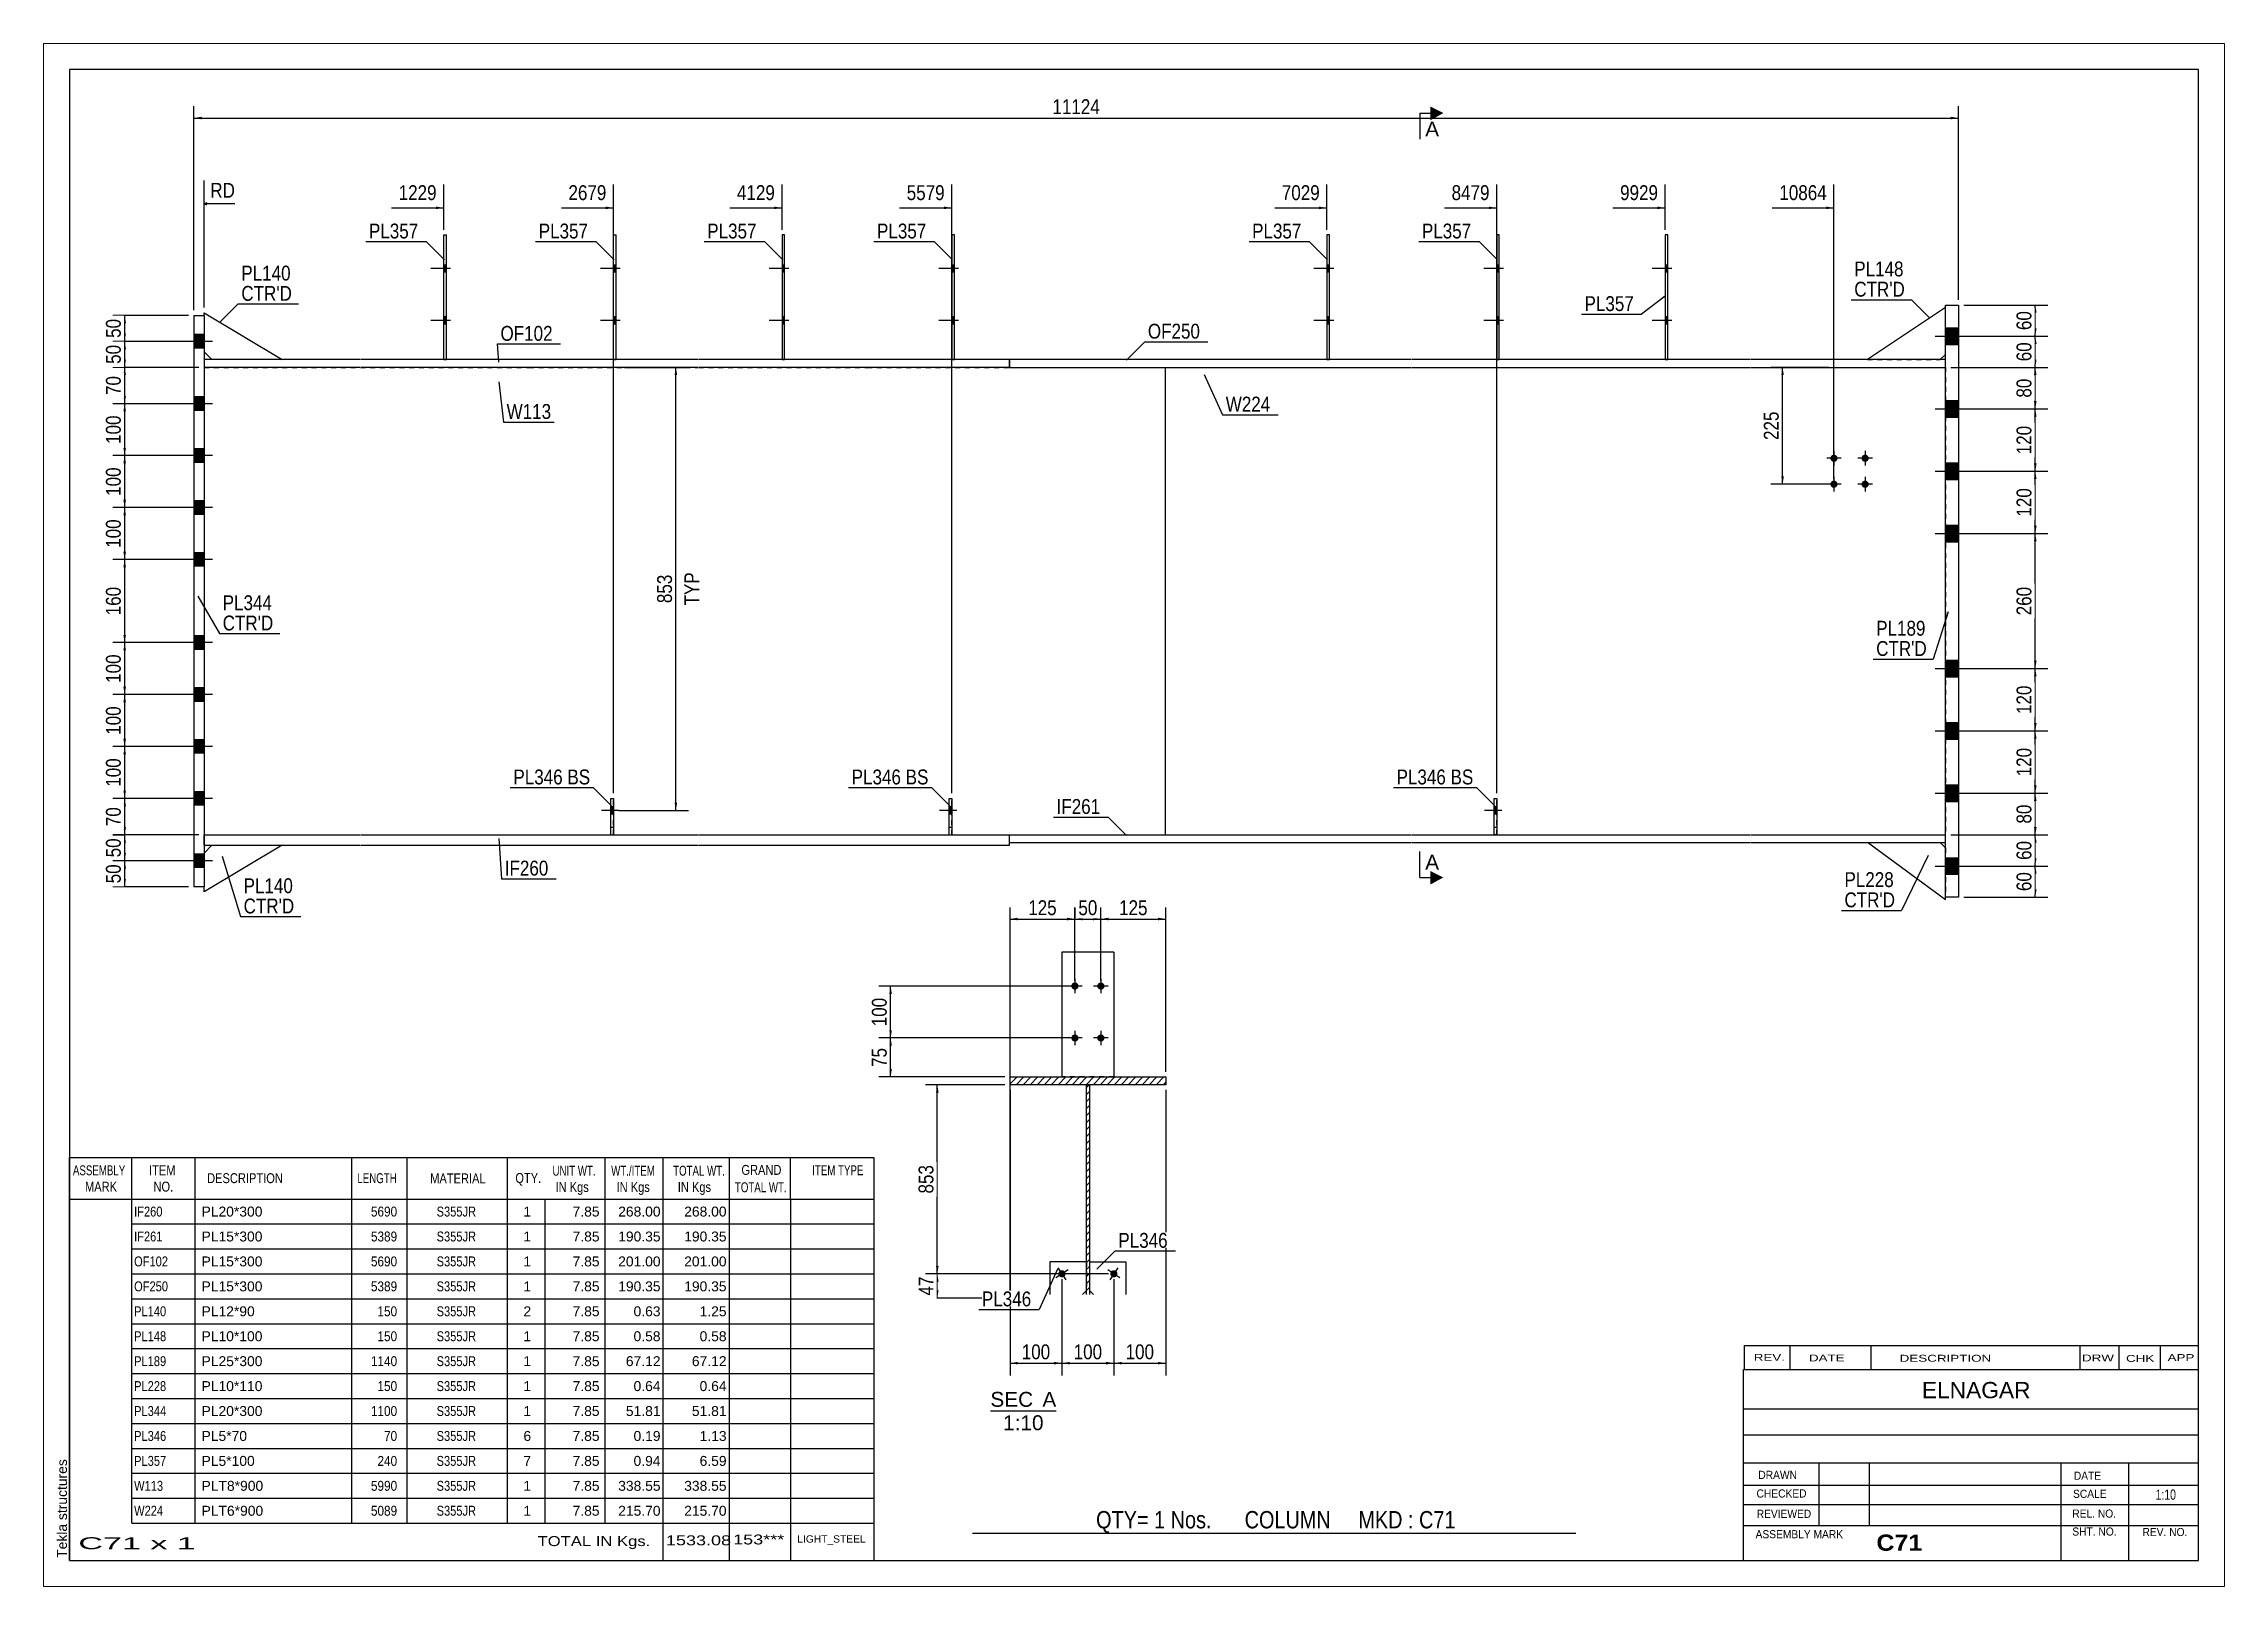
# Paper-space layout 'Layout1' of a CAD drawing. Header units: millimetres. Extents: x 0 to 420, y 0 to 297.
# The model-space entities are those that its viewports show. They can reach past a viewport. Long polylines and large blocks are cut down to what shows.
import ezdxf

# ---------------------------------------------------------------- set-up
doc = ezdxf.new("R2010")
doc.units = ezdxf.units.MM
doc.linetypes.add('DXK_LINE_DOT1', pattern=[1.8814, 0.9407, -0.9407])
doc.linetypes.add('DXK_LINE_DOT2', pattern=[3.9198, 1.9599, -1.9599])
doc.layers.add('Viewport layer', color=7, linetype='Continuous', plot=False)
doc.styles.add('Arial', font='ARIAL.TTF', dxfattribs={"height": 0.2})
doc.styles.add('Arial Bold', font='ARIALBD.TTF', dxfattribs={"height": 0.2})
doc.styles.add('Arial Narrow', font='ARIALN.TTF', dxfattribs={"height": 0.2})

# ---------------------------------------------------------------- blocks, each defined once
blk = doc.blocks.new('Unknown-622305895-1210')
at = {"color": 5, "linetype": 'Continuous'}
for p, q in [((84.58, 137.32), (-325.42, 137.32)), ((-325.42, 137.32), (-325.42, -149.68)), ((84.58, -149.68), (84.58, 137.32)), ((-325.42, -149.68), (84.58, -149.68))]:
    blk.add_line(p, q, dxfattribs=at)
at = {"color": 174, "linetype": 'Continuous', "style": 'Arial'}
blk.add_text('Tekla structures', height=1.9102, rotation=90, dxfattribs=at).set_placement((-325.92, -149.18))
blk = doc.blocks.new('Unknown-622305895-12 - 2129')
at = {"color": 1, "linetype": 'Continuous'}
blk.add_line((-148.08, -120.86), (-135.39, -120.86), dxfattribs=at)
at = {"color": 0, "linetype": 'Continuous'}
blk.add_wipeout([(-139.86, -120.11), (-139.86, -117.11), (-148.08, -117.11), (-148.08, -120.11)], dxfattribs=at)
blk.add_wipeout([(-135.39, -120.11), (-135.39, -117.11), (-138.06, -117.11), (-138.06, -120.11)], dxfattribs=at)
blk.add_wipeout([(-137.85, -124.61), (-137.85, -121.61), (-145.63, -121.61), (-145.63, -124.61)], dxfattribs=at)
at = {"color": 136, "linetype": 'Continuous', "style": 'Arial'}
for s, height, p in [('SEC', 2.865, (-148.08, -120.11)), ('A', 2.87, (-138.06, -120.11)), ('1:10', 2.865, (-145.63, -124.61))]:
    blk.add_text(s, height=height, dxfattribs=at).set_placement(p)
blk = doc.blocks.new('Part-622305895-1599 - 1231')
at = {"color": 2, "linetype": 'Continuous'}
for p, q in [((35.87, 92), (38.37, 92)), ((35.87, -22), (35.87, 92)), ((38.37, 92), (38.37, -22)), ((38.37, -22), (35.87, -22))]:
    blk.add_line(p, q, dxfattribs=at)
blk = doc.blocks.new('Part-622305895-1338 - 1231')
at = {"color": 2, "linetype": 'Continuous'}
for p, q in [((-301.5, 90), (-299.5, 90)), ((-301.5, 90), (-301.5, -20)), ((-299.5, 90), (-299.5, -20)), ((-299.5, -20), (-301.5, -20))]:
    blk.add_line(p, q, dxfattribs=at)
blk = doc.blocks.new('Part-622305895-1367 - 1231')
at = {"color": 2, "linetype": 'Continuous'}
for p, q in [((-284.5, -12), (-299.5, -21)), ((-298, -12), (-299.5, -13.5)), ((-299.5, -21), (-299.5, -20))]:
    blk.add_line(p, q, dxfattribs=at)
at = {"color": 7, "linetype": 'DXK_LINE_DOT1'}
for p, q in [((-298, -12), (-284.5, -12)), ((-299.5, -13.5), (-299.5, -20))]:
    blk.add_line(p, q, dxfattribs=at)
blk = doc.blocks.new('Part-622305895-1287 - 1231')
at = {"color": 2, "linetype": 'Continuous'}
for p, q in [((35.87, 91.5), (20.87, 81.5)), ((34.87, 81.5), (35.87, 82.5))]:
    blk.add_line(p, q, dxfattribs=at)
at = {"color": 7, "linetype": 'DXK_LINE_DOT1'}
for p, q in [((35.87, 82.5), (35.87, 91.5)), ((20.87, 81.5), (34.87, 81.5))]:
    blk.add_line(p, q, dxfattribs=at)
blk = doc.blocks.new('Part-622305895-1548 - 1231')
at = {"color": 2, "linetype": 'Continuous'}
for p, q in [((-144.41, 81.5), (-144.41, 80)), ((-99.41, 81.5), (-144.41, 81.5)), ((-144.41, 80), (-99.41, 80)), ((-66.96, 81.5), (-99.31, 81.5)), ((-99.31, 80), (-66.96, 80)), ((-34.26, 81.5), (-66.86, 81.5)), ((-66.86, 80), (-34.26, 80)), ((-1.81, 81.5), (-34.16, 81.5)), ((-34.16, 80), (-1.81, 80)), ((35.87, 81.5), (-1.71, 81.5)), ((-1.71, 80), (35.87, 80)), ((35.87, 80), (35.87, 81.5))]:
    blk.add_line(p, q, dxfattribs=at)
blk = doc.blocks.new('Bolt-622305895-1676 - 1231')
at = {"linetype": 'Continuous'}
blk.add_hatch(color=3, dxfattribs=at).paths.add_polyline_path([(-50.56, -6), (-50.56, -4.6), (-51.06, -4.6), (-51.06, -6)])
at = {"color": 3, "linetype": 'Continuous'}
for p, q in [((-49.61, -5.3), (-52.91, -5.3)), ((-50.56, -4.6), (-51.06, -4.6)), ((-50.56, -6), (-51.06, -6))]:
    blk.add_line(p, q, dxfattribs=at)
blk = doc.blocks.new('Part-622305895-1309 - 1231')
at = {"color": 7, "linetype": 'DXK_LINE_DOT1'}
for p, q in [((-51.06, -10), (-51.06, -3)), ((-51.06, -3), (-50.56, -3)), ((-50.56, -10), (-50.56, -3)), ((-51.06, -8.5), (-50.56, -8.5)), ((-50.56, -10), (-51.06, -10))]:
    blk.add_line(p, q, dxfattribs=at)
blk = doc.blocks.new('Part-622305895-1526 - 1231')
at = {"color": 2, "linetype": 'Continuous'}
for p, q in [((-299.5, -12), (-299.5, -10)), ((-299.5, -10), (-269.5, -10)), ((-299.5, -12), (-269.5, -12)), ((-269.4, -10), (-237.05, -10)), ((-269.4, -12), (-237.05, -12)), ((-236.95, -10), (-204.35, -10)), ((-236.95, -12), (-204.35, -12)), ((-204.25, -10), (-171.9, -10)), ((-204.25, -12), (-171.9, -12)), ((-171.8, -10), (-144.41, -10)), ((-171.8, -12), (-144.41, -12)), ((-144.41, -12), (-144.41, -10))]:
    blk.add_line(p, q, dxfattribs=at)
blk = doc.blocks.new('Part-622305895-1372 - 1231')
at = {"color": 2, "linetype": 'Continuous'}
for p, q in [((-299.5, 90), (-299.5, 90.5)), ((-299.5, 90.5), (-284.5, 81.5)), ((-299.5, 83), (-298, 81.5))]:
    blk.add_line(p, q, dxfattribs=at)
at = {"color": 7, "linetype": 'DXK_LINE_DOT1'}
for p, q in [((-299.5, 90), (-299.5, 83)), ((-284.5, 81.5), (-298, 81.5))]:
    blk.add_line(p, q, dxfattribs=at)
blk = doc.blocks.new('Part-622305895-1388 - 1231')
at = {"color": 7, "linetype": 'DXK_LINE_DOT1'}
for p, q in [((-299.5, 80), (-299.5, -10)), ((-299.5, 80), (-269.5, 80)), ((-269.4, 80), (-237.05, 80)), ((-236.95, 80), (-204.35, 80)), ((-204.25, 80), (-171.9, 80)), ((-171.8, 80), (-114.41, 80)), ((-299.5, -10), (-269.5, -10)), ((-269.4, -10), (-237.05, -10)), ((-236.95, -10), (-204.35, -10)), ((-204.25, -10), (-171.9, -10)), ((-171.8, -10), (-114.41, -10))]:
    blk.add_line(p, q, dxfattribs=at)
at = {"color": 2, "linetype": 'Continuous'}
blk.add_line((-114.41, 80), (-114.41, -10), dxfattribs=at)
blk = doc.blocks.new('Bolt-622305895-1389 - 1231')
at = {"linetype": 'Continuous'}
for points in [[(35.87, 87.6), (35.87, 84.4), (38.37, 84.4), (38.37, 87.6)], [(35.87, 87.6), (35.87, 84.4), (38.37, 84.4), (38.37, 87.6)], [(35.87, 73.6), (35.87, 70.4), (38.37, 70.4), (38.37, 73.6)], [(35.87, 73.6), (35.87, 70.4), (38.37, 70.4), (38.37, 73.6)], [(35.87, 61.6), (35.87, 58.4), (38.37, 58.4), (38.37, 61.6)], [(35.87, 61.6), (35.87, 58.4), (38.37, 58.4), (38.37, 61.6)], [(35.87, 49.6), (35.87, 46.4), (38.37, 46.4), (38.37, 49.6)], [(35.87, 49.6), (35.87, 46.4), (38.37, 46.4), (38.37, 49.6)], [(35.87, 23.6), (35.87, 20.4), (38.37, 20.4), (38.37, 23.6)], [(35.87, 23.6), (35.87, 20.4), (38.37, 20.4), (38.37, 23.6)], [(35.87, 11.6), (35.87, 8.4), (38.37, 8.4), (38.37, 11.6)], [(35.87, 11.6), (35.87, 8.4), (38.37, 8.4), (38.37, 11.6)], [(35.87, -0.4), (35.87, -3.6), (38.37, -3.6), (38.37, -0.4)], [(35.87, -0.4), (35.87, -3.6), (38.37, -3.6), (38.37, -0.4)], [(35.87, -14.4), (35.87, -17.6), (38.37, -17.6), (38.37, -14.4)], [(35.87, -14.4), (35.87, -17.6), (38.37, -17.6), (38.37, -14.4)]]:
    blk.add_hatch(color=3, dxfattribs=at).paths.add_polyline_path(points)
at = {"color": 3, "linetype": 'Continuous'}
for p, q in [((33.9, 86), (45.87, 86)), ((33.9, 86), (45.87, 86)), ((35.87, 87.6), (38.37, 87.6)), ((35.87, 87.6), (38.37, 87.6)), ((35.87, 84.4), (38.37, 84.4)), ((35.87, 84.4), (38.37, 84.4)), ((33.9, 72), (45.87, 72)), ((33.9, 72), (45.87, 72)), ((35.87, 73.6), (38.37, 73.6)), ((35.87, 73.6), (38.37, 73.6)), ((35.87, 70.4), (38.37, 70.4)), ((35.87, 70.4), (38.37, 70.4)), ((33.9, 60), (45.87, 60)), ((33.9, 60), (45.87, 60)), ((35.87, 61.6), (38.37, 61.6)), ((35.87, 61.6), (38.37, 61.6)), ((35.87, 58.4), (38.37, 58.4)), ((35.87, 58.4), (38.37, 58.4)), ((33.9, 48), (45.87, 48)), ((33.9, 48), (45.87, 48)), ((35.87, 49.6), (38.37, 49.6)), ((35.87, 49.6), (38.37, 49.6)), ((35.87, 46.4), (38.37, 46.4)), ((35.87, 46.4), (38.37, 46.4)), ((33.9, 22), (45.87, 22)), ((33.9, 22), (45.87, 22)), ((35.87, 23.6), (38.37, 23.6)), ((35.87, 23.6), (38.37, 23.6)), ((35.87, 20.4), (38.37, 20.4)), ((35.87, 20.4), (38.37, 20.4)), ((33.9, 10), (45.87, 10)), ((33.9, 10), (45.87, 10)), ((35.87, 11.6), (38.37, 11.6)), ((35.87, 11.6), (38.37, 11.6)), ((35.87, 8.4), (38.37, 8.4)), ((35.87, 8.4), (38.37, 8.4)), ((33.9, -2), (45.87, -2)), ((33.9, -2), (45.87, -2)), ((35.87, -0.4), (38.37, -0.4)), ((35.87, -0.4), (38.37, -0.4)), ((35.87, -3.6), (38.37, -3.6)), ((35.87, -3.6), (38.37, -3.6)), ((33.9, -16), (45.87, -16)), ((33.9, -16), (45.87, -16)), ((35.87, -14.4), (38.37, -14.4)), ((35.87, -14.4), (38.37, -14.4)), ((35.87, -17.6), (38.37, -17.6)), ((35.87, -17.6), (38.37, -17.6))]:
    blk.add_line(p, q, dxfattribs=at)
blk = doc.blocks.new('Bolt-622305895-1390 - 1231')
at = {"linetype": 'Continuous'}
for points in [[(-17.61, 98.3), (-17.61, 99.7), (-18.11, 99.7), (-18.11, 98.3)], [(-17.61, 98.3), (-17.61, 99.7), (-18.11, 99.7), (-18.11, 98.3)], [(-17.61, 88.3), (-17.61, 89.7), (-18.11, 89.7), (-18.11, 88.3)], [(-17.61, 88.3), (-17.61, 89.7), (-18.11, 89.7), (-18.11, 88.3)]]:
    blk.add_hatch(color=3, dxfattribs=at).paths.add_polyline_path(points)
at = {"color": 3, "linetype": 'Continuous'}
for p, q in [((-16.81, 99), (-20.61, 99)), ((-16.81, 99), (-20.61, 99)), ((-17.61, 99.7), (-18.11, 99.7)), ((-17.61, 99.7), (-18.11, 99.7)), ((-17.61, 98.3), (-18.11, 98.3)), ((-17.61, 98.3), (-18.11, 98.3)), ((-16.81, 89), (-20.61, 89)), ((-16.81, 89), (-20.61, 89)), ((-17.61, 89.7), (-18.11, 89.7)), ((-17.61, 89.7), (-18.11, 89.7)), ((-17.61, 88.3), (-18.11, 88.3)), ((-17.61, 88.3), (-18.11, 88.3))]:
    blk.add_line(p, q, dxfattribs=at)
blk = doc.blocks.new('Bolt-622305895-1391 - 1231')
at = {"linetype": 'Continuous'}
for points in [[(-301.5, 86.3), (-301.5, 83.7), (-299.5, 83.7), (-299.5, 86.3)], [(-301.5, 86.3), (-301.5, 83.7), (-299.5, 83.7), (-299.5, 86.3)], [(-301.5, 74.3), (-301.5, 71.7), (-299.5, 71.7), (-299.5, 74.3)], [(-301.5, 74.3), (-301.5, 71.7), (-299.5, 71.7), (-299.5, 74.3)], [(-301.5, 64.3), (-301.5, 61.7), (-299.5, 61.7), (-299.5, 64.3)], [(-301.5, 64.3), (-301.5, 61.7), (-299.5, 61.7), (-299.5, 64.3)], [(-301.5, 54.3), (-301.5, 51.7), (-299.5, 51.7), (-299.5, 54.3)], [(-301.5, 54.3), (-301.5, 51.7), (-299.5, 51.7), (-299.5, 54.3)], [(-301.5, 44.3), (-301.5, 41.7), (-299.5, 41.7), (-299.5, 44.3)], [(-301.5, 44.3), (-301.5, 41.7), (-299.5, 41.7), (-299.5, 44.3)], [(-301.5, 28.3), (-301.5, 25.7), (-299.5, 25.7), (-299.5, 28.3)], [(-301.5, 28.3), (-301.5, 25.7), (-299.5, 25.7), (-299.5, 28.3)], [(-301.5, 18.3), (-301.5, 15.7), (-299.5, 15.7), (-299.5, 18.3)], [(-301.5, 18.3), (-301.5, 15.7), (-299.5, 15.7), (-299.5, 18.3)], [(-301.5, 8.3), (-301.5, 5.7), (-299.5, 5.7), (-299.5, 8.3)], [(-301.5, 8.3), (-301.5, 5.7), (-299.5, 5.7), (-299.5, 8.3)], [(-301.5, -1.7), (-301.5, -4.3), (-299.5, -4.3), (-299.5, -1.7)], [(-301.5, -1.7), (-301.5, -4.3), (-299.5, -4.3), (-299.5, -1.7)], [(-301.5, -13.7), (-301.5, -16.3), (-299.5, -16.3), (-299.5, -13.7)], [(-301.5, -13.7), (-301.5, -16.3), (-299.5, -16.3), (-299.5, -13.7)]]:
    blk.add_hatch(color=3, dxfattribs=at).paths.add_polyline_path(points)
at = {"color": 3, "linetype": 'Continuous'}
for p, q in [((-297.91, 85), (-308.5, 85)), ((-297.91, 85), (-308.5, 85)), ((-299.5, 86.3), (-301.5, 86.3)), ((-299.5, 86.3), (-301.5, 86.3)), ((-299.5, 83.7), (-301.5, 83.7)), ((-299.5, 83.7), (-301.5, 83.7)), ((-297.91, 73), (-308.5, 73)), ((-297.91, 73), (-308.5, 73)), ((-299.5, 74.3), (-301.5, 74.3)), ((-299.5, 74.3), (-301.5, 74.3)), ((-299.5, 71.7), (-301.5, 71.7)), ((-299.5, 71.7), (-301.5, 71.7)), ((-297.91, 63), (-308.5, 63)), ((-297.91, 63), (-308.5, 63)), ((-299.5, 64.3), (-301.5, 64.3)), ((-299.5, 64.3), (-301.5, 64.3)), ((-299.5, 61.7), (-301.5, 61.7)), ((-299.5, 61.7), (-301.5, 61.7)), ((-297.91, 53), (-308.5, 53)), ((-297.91, 53), (-308.5, 53)), ((-299.5, 54.3), (-301.5, 54.3)), ((-299.5, 54.3), (-301.5, 54.3)), ((-299.5, 51.7), (-301.5, 51.7)), ((-299.5, 51.7), (-301.5, 51.7)), ((-297.91, 43), (-308.5, 43)), ((-297.91, 43), (-308.5, 43)), ((-299.5, 44.3), (-301.5, 44.3)), ((-299.5, 44.3), (-301.5, 44.3)), ((-299.5, 41.7), (-301.5, 41.7)), ((-299.5, 41.7), (-301.5, 41.7)), ((-297.91, 27), (-308.5, 27)), ((-297.91, 27), (-308.5, 27)), ((-299.5, 28.3), (-301.5, 28.3)), ((-299.5, 28.3), (-301.5, 28.3)), ((-299.5, 25.7), (-301.5, 25.7)), ((-299.5, 25.7), (-301.5, 25.7)), ((-297.91, 17), (-308.5, 17)), ((-297.91, 17), (-308.5, 17)), ((-299.5, 18.3), (-301.5, 18.3)), ((-299.5, 18.3), (-301.5, 18.3)), ((-299.5, 15.7), (-301.5, 15.7)), ((-299.5, 15.7), (-301.5, 15.7)), ((-297.91, 7), (-308.5, 7)), ((-297.91, 7), (-308.5, 7)), ((-299.5, 8.3), (-301.5, 8.3)), ((-299.5, 8.3), (-301.5, 8.3)), ((-299.5, 5.7), (-301.5, 5.7)), ((-299.5, 5.7), (-301.5, 5.7)), ((-297.91, -3), (-308.5, -3)), ((-297.91, -3), (-308.5, -3)), ((-299.5, -1.7), (-301.5, -1.7)), ((-299.5, -1.7), (-301.5, -1.7)), ((-299.5, -4.3), (-301.5, -4.3)), ((-299.5, -4.3), (-301.5, -4.3)), ((-297.91, -15), (-308.5, -15)), ((-297.91, -15), (-308.5, -15)), ((-299.5, -13.7), (-301.5, -13.7)), ((-299.5, -13.7), (-301.5, -13.7)), ((-299.5, -16.3), (-301.5, -16.3)), ((-299.5, -16.3), (-301.5, -16.3))]:
    blk.add_line(p, q, dxfattribs=at)
blk = doc.blocks.new('Part-622305895-1648 - 1231')
at = {"color": 2, "linetype": 'Continuous'}
for p, q in [((-51.06, -10), (-51.06, -3)), ((-51.06, -3), (-50.56, -3)), ((-50.56, -3), (-50.56, -10))]:
    blk.add_line(p, q, dxfattribs=at)
blk = doc.blocks.new('Part-622305895-1413 - 1231')
at = {"color": 2, "linetype": 'Continuous'}
for p, q in [((-220.65, 81.5), (-220.65, 105.5)), ((-220.65, 105.5), (-220.15, 105.5)), ((-220.15, 81.5), (-220.15, 105.5))]:
    blk.add_line(p, q, dxfattribs=at)
at = {"color": 7, "linetype": 'DXK_LINE_DOT1'}
blk.add_line((-220.65, 81.5), (-220.15, 81.5), dxfattribs=at)
blk = doc.blocks.new('Part-622305895-1659 - 1231')
at = {"color": 7, "linetype": 'DXK_LINE_DOT1'}
for p, q in [((-156, -10), (-156, -3)), ((-156, -3), (-155.5, -3)), ((-155.5, -10), (-155.5, -3)), ((-156, -8.5), (-155.5, -8.5))]:
    blk.add_line(p, q, dxfattribs=at)
blk = doc.blocks.new('Part-622305895-1418 - 1231')
at = {"color": 2, "linetype": 'Continuous'}
for p, q in [((-155, 105.5), (-155.5, 105.5)), ((-155.5, 105.5), (-155.5, 81.5)), ((-155, 81.5), (-155, 105.5))]:
    blk.add_line(p, q, dxfattribs=at)
at = {"color": 7, "linetype": 'DXK_LINE_DOT1'}
blk.add_line((-155.5, 81.5), (-155, 81.5), dxfattribs=at)
blk = doc.blocks.new('Part-622305895-1423 - 1231')
at = {"color": 2, "linetype": 'Continuous'}
for p, q in [((-50.06, 105.5), (-50.56, 105.5)), ((-50.56, 105.5), (-50.56, 81.5)), ((-50.06, 81.5), (-50.06, 105.5))]:
    blk.add_line(p, q, dxfattribs=at)
at = {"color": 7, "linetype": 'DXK_LINE_DOT1'}
blk.add_line((-50.56, 81.5), (-50.06, 81.5), dxfattribs=at)
blk = doc.blocks.new('Part-622305895-1428 - 1231')
at = {"color": 2, "linetype": 'Continuous'}
for p, q in [((-82.76, 105.5), (-83.26, 105.5)), ((-83.26, 105.5), (-83.26, 81.5)), ((-82.76, 81.5), (-82.76, 105.5))]:
    blk.add_line(p, q, dxfattribs=at)
at = {"color": 7, "linetype": 'DXK_LINE_DOT1'}
blk.add_line((-83.26, 81.5), (-82.76, 81.5), dxfattribs=at)
blk = doc.blocks.new('Part-622305895-1433 - 1231')
at = {"color": 2, "linetype": 'Continuous'}
for p, q in [((-187.7, 105.5), (-188.2, 105.5)), ((-188.2, 105.5), (-188.2, 81.5)), ((-187.7, 81.5), (-187.7, 105.5))]:
    blk.add_line(p, q, dxfattribs=at)
at = {"color": 7, "linetype": 'DXK_LINE_DOT1'}
blk.add_line((-188.2, 81.5), (-187.7, 81.5), dxfattribs=at)
blk = doc.blocks.new('Part-622305895-1438 - 1231')
at = {"color": 2, "linetype": 'Continuous'}
for p, q in [((-253.35, 81.5), (-253.35, 105.5)), ((-253.35, 105.5), (-252.85, 105.5)), ((-252.85, 81.5), (-252.85, 105.5))]:
    blk.add_line(p, q, dxfattribs=at)
at = {"color": 7, "linetype": 'DXK_LINE_DOT1'}
blk.add_line((-253.35, 81.5), (-252.85, 81.5), dxfattribs=at)
blk = doc.blocks.new('Part-622305895-1626 - 1231')
at = {"color": 2, "linetype": 'Continuous'}
for p, q in [((35.87, -22.5), (20.87, -11.5)), ((34.87, -11.5), (35.87, -12.5)), ((35.87, -22.5), (35.87, -22))]:
    blk.add_line(p, q, dxfattribs=at)
at = {"color": 7, "linetype": 'DXK_LINE_DOT1'}
for p, q in [((20.87, -11.5), (34.87, -11.5)), ((35.87, -12.5), (35.87, -22))]:
    blk.add_line(p, q, dxfattribs=at)
blk = doc.blocks.new('Bolt-622305895-1439 - 1231')
at = {"linetype": 'Continuous'}
for points in [[(-220.15, 98.3), (-220.15, 99.7), (-220.65, 99.7), (-220.65, 98.3)], [(-220.15, 98.3), (-220.15, 99.7), (-220.65, 99.7), (-220.65, 98.3)], [(-220.15, 88.3), (-220.15, 89.7), (-220.65, 89.7), (-220.65, 88.3)], [(-220.15, 88.3), (-220.15, 89.7), (-220.65, 89.7), (-220.65, 88.3)]]:
    blk.add_hatch(color=3, dxfattribs=at).paths.add_polyline_path(points)
at = {"color": 3, "linetype": 'Continuous'}
for p, q in [((-219.35, 99), (-223.15, 99)), ((-219.35, 99), (-223.15, 99)), ((-220.15, 99.7), (-220.65, 99.7)), ((-220.15, 99.7), (-220.65, 99.7)), ((-220.15, 98.3), (-220.65, 98.3)), ((-220.15, 98.3), (-220.65, 98.3)), ((-219.35, 89), (-223.15, 89)), ((-219.35, 89), (-223.15, 89)), ((-220.15, 89.7), (-220.65, 89.7)), ((-220.15, 89.7), (-220.65, 89.7)), ((-220.15, 88.3), (-220.65, 88.3)), ((-220.15, 88.3), (-220.65, 88.3))]:
    blk.add_line(p, q, dxfattribs=at)
blk = doc.blocks.new('Part-622305895-1504 - 1231')
at = {"color": 2, "linetype": 'Continuous'}
for p, q in [((-144.41, -11.5), (-144.41, -10)), ((-144.41, -10), (-99.41, -10)), ((-144.41, -11.5), (-99.41, -11.5)), ((-99.31, -10), (-66.96, -10)), ((-99.31, -11.5), (-66.96, -11.5)), ((-66.86, -10), (-34.26, -10)), ((-66.86, -11.5), (-34.26, -11.5)), ((-34.16, -10), (-1.81, -10)), ((-34.16, -11.5), (-1.81, -11.5)), ((-1.71, -10), (35.87, -10)), ((-1.71, -11.5), (35.87, -11.5)), ((35.87, -11.5), (35.87, -10))]:
    blk.add_line(p, q, dxfattribs=at)
blk = doc.blocks.new('Bolt-622305895-1649 - 1231')
at = {"linetype": 'Continuous'}
for points in [[(-50.06, 98.3), (-50.06, 99.7), (-50.56, 99.7), (-50.56, 98.3)], [(-50.06, 98.3), (-50.06, 99.7), (-50.56, 99.7), (-50.56, 98.3)], [(-50.06, 88.3), (-50.06, 89.7), (-50.56, 89.7), (-50.56, 88.3)], [(-50.06, 88.3), (-50.06, 89.7), (-50.56, 89.7), (-50.56, 88.3)]]:
    blk.add_hatch(color=3, dxfattribs=at).paths.add_polyline_path(points)
at = {"color": 3, "linetype": 'Continuous'}
for p, q in [((-49.26, 99), (-53.06, 99)), ((-49.26, 99), (-53.06, 99)), ((-50.06, 99.7), (-50.56, 99.7)), ((-50.06, 99.7), (-50.56, 99.7)), ((-50.06, 98.3), (-50.56, 98.3)), ((-50.06, 98.3), (-50.56, 98.3)), ((-49.26, 89), (-53.06, 89)), ((-49.26, 89), (-53.06, 89)), ((-50.06, 89.7), (-50.56, 89.7)), ((-50.06, 89.7), (-50.56, 89.7)), ((-50.06, 88.3), (-50.56, 88.3)), ((-50.06, 88.3), (-50.56, 88.3))]:
    blk.add_line(p, q, dxfattribs=at)
blk = doc.blocks.new('Bolt-622305895-1440 - 1231')
at = {"linetype": 'Continuous'}
for points in [[(-155, 98.3), (-155, 99.7), (-155.5, 99.7), (-155.5, 98.3)], [(-155, 98.3), (-155, 99.7), (-155.5, 99.7), (-155.5, 98.3)], [(-155, 88.3), (-155, 89.7), (-155.5, 89.7), (-155.5, 88.3)], [(-155, 88.3), (-155, 89.7), (-155.5, 89.7), (-155.5, 88.3)]]:
    blk.add_hatch(color=3, dxfattribs=at).paths.add_polyline_path(points)
at = {"color": 3, "linetype": 'Continuous'}
for p, q in [((-154.2, 99), (-158, 99)), ((-154.2, 99), (-158, 99)), ((-155, 99.7), (-155.5, 99.7)), ((-155, 99.7), (-155.5, 99.7)), ((-155, 98.3), (-155.5, 98.3)), ((-155, 98.3), (-155.5, 98.3)), ((-154.2, 89), (-158, 89)), ((-154.2, 89), (-158, 89)), ((-155, 89.7), (-155.5, 89.7)), ((-155, 89.7), (-155.5, 89.7)), ((-155, 88.3), (-155.5, 88.3)), ((-155, 88.3), (-155.5, 88.3))]:
    blk.add_line(p, q, dxfattribs=at)
blk = doc.blocks.new('Bolt-622305895-1441 - 1231')
at = {"linetype": 'Continuous'}
for points in [[(-82.76, 98.3), (-82.76, 99.7), (-83.26, 99.7), (-83.26, 98.3)], [(-82.76, 98.3), (-82.76, 99.7), (-83.26, 99.7), (-83.26, 98.3)], [(-82.76, 88.3), (-82.76, 89.7), (-83.26, 89.7), (-83.26, 88.3)], [(-82.76, 88.3), (-82.76, 89.7), (-83.26, 89.7), (-83.26, 88.3)]]:
    blk.add_hatch(color=3, dxfattribs=at).paths.add_polyline_path(points)
at = {"color": 3, "linetype": 'Continuous'}
for p, q in [((-81.96, 99), (-85.76, 99)), ((-81.96, 99), (-85.76, 99)), ((-82.76, 99.7), (-83.26, 99.7)), ((-82.76, 99.7), (-83.26, 99.7)), ((-82.76, 98.3), (-83.26, 98.3)), ((-82.76, 98.3), (-83.26, 98.3)), ((-81.96, 89), (-85.76, 89)), ((-81.96, 89), (-85.76, 89)), ((-82.76, 89.7), (-83.26, 89.7)), ((-82.76, 89.7), (-83.26, 89.7)), ((-82.76, 88.3), (-83.26, 88.3)), ((-82.76, 88.3), (-83.26, 88.3))]:
    blk.add_line(p, q, dxfattribs=at)
blk = doc.blocks.new('Bolt-622305895-1442 - 1231')
at = {"linetype": 'Continuous'}
for points in [[(-187.7, 98.3), (-187.7, 99.7), (-188.2, 99.7), (-188.2, 98.3)], [(-187.7, 98.3), (-187.7, 99.7), (-188.2, 99.7), (-188.2, 98.3)], [(-187.7, 88.3), (-187.7, 89.7), (-188.2, 89.7), (-188.2, 88.3)], [(-187.7, 88.3), (-187.7, 89.7), (-188.2, 89.7), (-188.2, 88.3)]]:
    blk.add_hatch(color=3, dxfattribs=at).paths.add_polyline_path(points)
at = {"color": 3, "linetype": 'Continuous'}
for p, q in [((-186.9, 99), (-190.7, 99)), ((-186.9, 99), (-190.7, 99)), ((-187.7, 99.7), (-188.2, 99.7)), ((-187.7, 99.7), (-188.2, 99.7)), ((-187.7, 98.3), (-188.2, 98.3)), ((-187.7, 98.3), (-188.2, 98.3)), ((-186.9, 89), (-190.7, 89)), ((-186.9, 89), (-190.7, 89)), ((-187.7, 89.7), (-188.2, 89.7)), ((-187.7, 89.7), (-188.2, 89.7)), ((-187.7, 88.3), (-188.2, 88.3)), ((-187.7, 88.3), (-188.2, 88.3))]:
    blk.add_line(p, q, dxfattribs=at)
blk = doc.blocks.new('Bolt-622305895-1443 - 1231')
at = {"linetype": 'Continuous'}
for points in [[(-252.85, 98.3), (-252.85, 99.7), (-253.35, 99.7), (-253.35, 98.3)], [(-252.85, 98.3), (-252.85, 99.7), (-253.35, 99.7), (-253.35, 98.3)], [(-252.85, 88.3), (-252.85, 89.7), (-253.35, 89.7), (-253.35, 88.3)], [(-252.85, 88.3), (-252.85, 89.7), (-253.35, 89.7), (-253.35, 88.3)]]:
    blk.add_hatch(color=3, dxfattribs=at).paths.add_polyline_path(points)
at = {"color": 3, "linetype": 'Continuous'}
for p, q in [((-252.05, 99), (-255.85, 99)), ((-252.05, 99), (-255.85, 99)), ((-252.85, 99.7), (-253.35, 99.7)), ((-252.85, 99.7), (-253.35, 99.7)), ((-252.85, 98.3), (-253.35, 98.3)), ((-252.85, 98.3), (-253.35, 98.3)), ((-252.05, 89), (-255.85, 89)), ((-252.05, 89), (-255.85, 89)), ((-252.85, 89.7), (-253.35, 89.7)), ((-252.85, 89.7), (-253.35, 89.7)), ((-252.85, 88.3), (-253.35, 88.3)), ((-252.85, 88.3), (-253.35, 88.3))]:
    blk.add_line(p, q, dxfattribs=at)
blk = doc.blocks.new('Bolt-622305895-1444 - 1231')
at = {"color": 3, "linetype": 'DXK_LINE_DOT2'}
for p, q in [((-155.5, -4.6), (-156, -4.6)), ((-154.7, -5.3), (-156, -5.3)), ((-155.5, -6), (-156, -6))]:
    blk.add_line(p, q, dxfattribs=at)
blk = doc.blocks.new('Bolt-622305895-1445 - 1231')
at = {"linetype": 'Continuous'}
blk.add_hatch(color=3, dxfattribs=at).paths.add_polyline_path([(-155.5, -6), (-155.5, -4.6), (-156, -4.6), (-156, -6)])
at = {"color": 3, "linetype": 'Continuous'}
for p, q in [((-154.55, -5.3), (-157.85, -5.3)), ((-155.5, -4.6), (-156, -4.6)), ((-155.5, -6), (-156, -6))]:
    blk.add_line(p, q, dxfattribs=at)
blk = doc.blocks.new('Bolt-622305895-1446 - 1231')
at = {"linetype": 'Continuous'}
blk.add_hatch(color=3, dxfattribs=at).paths.add_polyline_path([(-220.65, -6), (-220.65, -4.6), (-221.15, -4.6), (-221.15, -6)])
at = {"color": 3, "linetype": 'Continuous'}
for p, q in [((-219.7, -5.3), (-223, -5.3)), ((-220.65, -4.6), (-221.15, -4.6)), ((-220.65, -6), (-221.15, -6))]:
    blk.add_line(p, q, dxfattribs=at)
blk = doc.blocks.new('Part-622305895-1570 - 1231')
at = {"color": 2, "linetype": 'Continuous'}
for p, q in [((-299.5, 81.5), (-299.5, 80)), ((-269.5, 81.5), (-299.5, 81.5)), ((-269.5, 80), (-299.5, 80)), ((-237.05, 81.5), (-269.4, 81.5)), ((-237.05, 80), (-269.4, 80)), ((-204.35, 81.5), (-236.95, 81.5)), ((-204.35, 80), (-236.95, 80)), ((-171.9, 81.5), (-204.25, 81.5)), ((-171.9, 80), (-204.25, 80)), ((-144.41, 81.5), (-171.8, 81.5)), ((-144.41, 80), (-171.8, 80)), ((-144.41, 80), (-144.41, 81.5))]:
    blk.add_line(p, q, dxfattribs=at)
blk = doc.blocks.new('Bolt-622305895-1447 - 1231')
at = {"color": 3, "linetype": 'DXK_LINE_DOT2'}
for p, q in [((-50.56, -4.6), (-51.06, -4.6)), ((-49.76, -5.3), (-51.06, -5.3)), ((-50.56, -6), (-51.06, -6))]:
    blk.add_line(p, q, dxfattribs=at)
blk = doc.blocks.new('Part-622305895-1621 - 1231')
at = {"color": 7, "linetype": 'DXK_LINE_DOT1'}
for p, q in [((-114.41, 80), (-114.41, -10)), ((-114.41, 80), (-99.41, 80)), ((-99.31, 80), (-66.96, 80)), ((-66.86, 80), (-34.26, 80)), ((-34.16, 80), (-1.81, 80)), ((-1.71, 80), (35.87, 80)), ((35.87, 80), (35.87, -10)), ((-114.41, -10), (-99.41, -10)), ((-99.31, -10), (-66.96, -10)), ((-66.86, -10), (-51.06, -10)), ((-50.56, -10), (-34.26, -10)), ((-34.16, -10), (-1.81, -10)), ((-1.71, -10), (35.87, -10))]:
    blk.add_line(p, q, dxfattribs=at)
blk = doc.blocks.new('Part-622305895-1654 - 1231')
at = {"color": 2, "linetype": 'Continuous'}
for p, q in [((-17.61, 105.5), (-18.11, 105.5)), ((-18.11, 105.5), (-18.11, 81.5)), ((-17.61, 81.5), (-17.61, 105.5))]:
    blk.add_line(p, q, dxfattribs=at)
at = {"color": 7, "linetype": 'DXK_LINE_DOT1'}
blk.add_line((-18.11, 81.5), (-17.61, 81.5), dxfattribs=at)
blk = doc.blocks.new('Part-622305895-1664 - 1231')
at = {"color": 2, "linetype": 'Continuous'}
for p, q in [((-156, -10), (-156, -3)), ((-156, -3), (-155.5, -3)), ((-155.5, -3), (-155.5, -10))]:
    blk.add_line(p, q, dxfattribs=at)
blk = doc.blocks.new('Part-622305895-1669 - 1231')
at = {"color": 7, "linetype": 'DXK_LINE_DOT1'}
for p, q in [((-221.15, -10), (-221.15, -3)), ((-221.15, -3), (-220.65, -3)), ((-220.65, -10), (-220.65, -3)), ((-221.15, -8.5), (-220.65, -8.5))]:
    blk.add_line(p, q, dxfattribs=at)
blk = doc.blocks.new('Part-622305895-1674 - 1231')
at = {"color": 2, "linetype": 'Continuous'}
for p, q in [((-221.15, -10), (-221.15, -3)), ((-221.15, -3), (-220.65, -3)), ((-220.65, -3), (-220.65, -10))]:
    blk.add_line(p, q, dxfattribs=at)
blk = doc.blocks.new('Bolt-622305895-1675 - 1231')
at = {"color": 3, "linetype": 'DXK_LINE_DOT2'}
for p, q in [((-220.65, -4.6), (-221.15, -4.6)), ((-219.85, -5.3), (-221.15, -5.3)), ((-220.65, -6), (-221.15, -6))]:
    blk.add_line(p, q, dxfattribs=at)
blk = doc.blocks.new('Bolt-622305895-5452 - 1231')
at = {"linetype": 'Continuous'}
for points in [[(15.09, 62.5, -1), (13.69, 62.5, -1)], [(21.09, 62.5, -1), (19.69, 62.5, -1)], [(15.09, 57.5, -1), (13.69, 57.5, -1)], [(21.09, 57.5, -1), (19.69, 57.5, -1)]]:
    blk.add_hatch(color=3, dxfattribs=at).paths.add_polyline_path(points)
at = {"color": 3, "linetype": 'Continuous'}
for p, q in [((14.39, 63.9), (14.39, 61.1)), ((20.39, 63.9), (20.39, 61.1)), ((15.79, 62.5), (12.99, 62.5)), ((14.39, 58.9), (14.39, 56.1)), ((21.79, 62.5), (18.99, 62.5)), ((20.39, 58.9), (20.39, 56.1)), ((15.79, 57.5), (12.99, 57.5)), ((21.79, 57.5), (18.99, 57.5))]:
    blk.add_line(p, q, dxfattribs=at)
blk = doc.blocks.new('Bolt-622305895-2132 - 2129')
at = {"linetype": 'Continuous'}
blk.add_hatch(color=3, dxfattribs=at).paths.add_polyline_path([(-123.71, -94.89, -1), (-124.88, -94.12, -1)])
at = {"color": 3, "linetype": 'Continuous'}
for p, q in [((-123.13, -95.28), (-125.46, -93.73)), ((-123.52, -93.34), (-125.07, -95.67))]:
    blk.add_line(p, q, dxfattribs=at)
blk = doc.blocks.new('Bolt-622305895-2133 - 2129')
at = {"linetype": 'Continuous'}
blk.add_hatch(color=3, dxfattribs=at).paths.add_polyline_path([(-133.71, -94.12, -1), (-134.88, -94.89, -1)])
at = {"color": 3, "linetype": 'Continuous'}
for p, q in [((-133.13, -93.73), (-135.46, -95.28)), ((-135.07, -93.34), (-133.52, -95.67))]:
    blk.add_line(p, q, dxfattribs=at)
blk = doc.blocks.new('Bolt-622305895-2143 - 2129')
at = {"linetype": 'Continuous'}
for points in [[(-131.1, -39.11, -1), (-132.5, -39.11, -1)], [(-126.1, -39.11, -1), (-127.5, -39.11, -1)], [(-131.1, -49.11, -1), (-132.5, -49.11, -1)], [(-126.1, -49.11, -1), (-127.5, -49.11, -1)]]:
    blk.add_hatch(color=3, dxfattribs=at).paths.add_polyline_path(points)
at = {"color": 3, "linetype": 'Continuous'}
for p, q in [((-131.8, -37.71), (-131.8, -40.51)), ((-126.8, -37.71), (-126.8, -40.51)), ((-130.4, -39.11), (-133.2, -39.11)), ((-125.4, -39.11), (-128.2, -39.11)), ((-130.4, -49.11), (-133.2, -49.11)), ((-131.8, -47.71), (-131.8, -50.51)), ((-125.4, -49.11), (-128.2, -49.11)), ((-126.8, -47.71), (-126.8, -50.51))]:
    blk.add_line(p, q, dxfattribs=at)
blk = doc.blocks.new('Part-622305895-2169 - 2129')
at = {"color": 2, "linetype": 'Continuous'}
for p, q in [((-129, -92.21), (-122, -92.21)), ((-122, -92.21), (-122, -98.47)), ((-129, -97.71), (-128.23, -98.47))]:
    blk.add_line(p, q, dxfattribs=at)
at = {"color": 7, "linetype": 'DXK_LINE_DOT1'}
blk.add_line((-129, -92.21), (-129, -97.71), dxfattribs=at)
blk = doc.blocks.new('Part-622305895-2174 - 2129')
at = {"color": 2, "linetype": 'Continuous'}
for p, q in [((-129.6, -92.21), (-136.6, -92.21)), ((-136.6, -92.21), (-136.6, -98.47)), ((-129.6, -97.71), (-130.36, -98.47))]:
    blk.add_line(p, q, dxfattribs=at)
at = {"color": 7, "linetype": 'DXK_LINE_DOT1'}
blk.add_line((-129.6, -92.21), (-129.6, -97.71), dxfattribs=at)
blk = doc.blocks.new('Part-622305895-2186 - 2129')
at = {"color": 2, "linetype": 'Continuous'}
for p, q in [((-124.3, -32.61), (-134.3, -32.61)), ((-134.3, -32.61), (-134.3, -56.61)), ((-124.3, -32.61), (-124.3, -56.61))]:
    blk.add_line(p, q, dxfattribs=at)
at = {"color": 7, "linetype": 'DXK_LINE_DOT1'}
blk.add_line((-124.3, -56.61), (-134.3, -56.61), dxfattribs=at)
blk = doc.blocks.new('Part-622305895-2192 - 2129')
at = {"linetype": 'Continuous'}
h = blk.add_hatch(dxfattribs=at)
h.set_pattern_fill('', scale=0.3, style=0, pattern_type=0)
h.set_pattern_definition([(45, (-128.997, -98.4722), (-0.67352, 0.67352), [])])
h.paths.add_polyline_path([(-129.6, -98.47), (-129, -98.47), (-129, -58.11), (-129.6, -58.11)])
at = {"color": 2, "linetype": 'Continuous'}
for p, q in [((-129.6, -58.11), (-129, -58.11)), ((-129.6, -75.11), (-129.6, -58.11)), ((-129, -58.11), (-129, -75.11)), ((-129.6, -98.47), (-129.6, -75.21)), ((-129, -75.21), (-129, -98.47))]:
    blk.add_line(p, q, dxfattribs=at)
blk = doc.blocks.new('Part-622305895-2194 - 2129')
at = {"linetype": 'Continuous'}
h = blk.add_hatch(dxfattribs=at)
h.set_pattern_fill('', scale=0.3, style=0, pattern_type=0)
h.set_pattern_definition([(45, (-144.297, -56.6076), (-0.67352, 0.67352), [])])
h.paths.add_polyline_path([(-114.3, -56.61), (-144.3, -56.61), (-144.3, -58.11), (-114.3, -58.11)])
at = {"color": 2, "linetype": 'Continuous'}
for p, q in [((-144.3, -56.61), (-114.3, -56.61)), ((-144.3, -58.11), (-144.3, -56.61)), ((-114.3, -58.11), (-144.3, -58.11)), ((-114.3, -56.61), (-114.3, -58.11))]:
    blk.add_line(p, q, dxfattribs=at)
blk = doc.blocks.new('StraightDimension-622305895-6006 - 1231')
at = {"linetype": 'Continuous'}
blk.add_hatch(color=7, dxfattribs=at).paths.add_polyline_path([(-157, 110.95), (-155.5, 110.7), (-157, 110.45)])
at = {"color": 7, "linetype": 'Continuous'}
for p, q in [((-155.5, -2), (-155.5, 115.2)), ((-165.56, 110.7), (-155.5, 110.7))]:
    blk.add_line(p, q, dxfattribs=at)
at = {"color": 0}
blk.add_wipeout([(-156.27, 111.6), (-156.27, 115.8), (-164.79, 115.8), (-164.79, 111.6)], dxfattribs=at)
at = {"color": 3, "style": 'Arial Narrow'}
blk.add_text('5579', height=2.863, dxfattribs=at).set_placement((-164.19, 112.2))
blk = doc.blocks.new('StraightDimension-622305895-3880 - 1231')
at = {"linetype": 'Continuous'}
for points in [[(52.91, 84.5), (53.16, 86), (53.41, 84.5)], [(53.41, 81.5), (53.16, 80), (52.91, 81.5)]]:
    blk.add_hatch(color=7, dxfattribs=at).paths.add_polyline_path(points)
at = {"color": 7, "linetype": 'Continuous'}
for p, q in [((36.87, 86), (55.56, 86)), ((53.16, 80), (53.16, 86)), ((36.87, 80), (55.56, 80))]:
    blk.add_line(p, q, dxfattribs=at)
at = {"color": 0}
blk.add_wipeout([(53.01, 85.43), (48.81, 85.43), (48.81, 80.57), (53.01, 80.57)], dxfattribs=at)
at = {"color": 3, "style": 'Arial Narrow'}
blk.add_text('60', height=2.863, rotation=90.0002, dxfattribs=at).set_placement((52.41, 81.17))
blk = doc.blocks.new('StraightDimension-622305895-5327 - 1231')
at = {"linetype": 'Continuous'}
for points in [[(-315.06, 78.5), (-314.81, 80), (-314.56, 78.5)], [(-314.56, 74.5), (-314.81, 73), (-315.06, 74.5)]]:
    blk.add_hatch(color=7, dxfattribs=at).paths.add_polyline_path(points)
at = {"color": 7, "linetype": 'Continuous'}
for p, q in [((-300.5, 80), (-317.06, 80)), ((-314.81, 73), (-314.81, 80)), ((-300.5, 73), (-317.06, 73))]:
    blk.add_line(p, q, dxfattribs=at)
at = {"color": 0}
blk.add_wipeout([(-314.96, 78.93), (-319.16, 78.93), (-319.16, 74.07), (-314.96, 74.07)], dxfattribs=at)
at = {"color": 3, "style": 'Arial Narrow'}
blk.add_text('70', height=2.863, rotation=90.0002, dxfattribs=at).set_placement((-315.56, 74.67))
blk = doc.blocks.new('StraightDimension-622305895-5329 - 1231')
at = {"linetype": 'Continuous'}
for points in [[(-315.06, 61.5), (-314.81, 63), (-314.56, 61.5)], [(-314.56, 54.5), (-314.81, 53), (-315.06, 54.5)]]:
    blk.add_hatch(color=7, dxfattribs=at).paths.add_polyline_path(points)
at = {"color": 7, "linetype": 'Continuous'}
for p, q in [((-300.5, 63), (-317.06, 63)), ((-314.81, 53), (-314.81, 63)), ((-300.5, 53), (-317.06, 53))]:
    blk.add_line(p, q, dxfattribs=at)
at = {"color": 0}
blk.add_wipeout([(-314.96, 61.34), (-319.16, 61.34), (-319.16, 54.66), (-314.96, 54.66)], dxfattribs=at)
at = {"color": 3, "style": 'Arial Narrow'}
blk.add_text('100', height=2.863, rotation=90.0002, dxfattribs=at).set_placement((-315.56, 55.26))
blk = doc.blocks.new('StraightDimension-622305895-5333 - 1231')
at = {"linetype": 'Continuous'}
for points in [[(-315.06, 15.5), (-314.81, 17), (-314.56, 15.5)], [(-314.56, 8.5), (-314.81, 7), (-315.06, 8.5)]]:
    blk.add_hatch(color=7, dxfattribs=at).paths.add_polyline_path(points)
at = {"color": 7, "linetype": 'Continuous'}
for p, q in [((-300.5, 17), (-317.06, 17)), ((-314.81, 7), (-314.81, 17)), ((-300.5, 7), (-317.06, 7))]:
    blk.add_line(p, q, dxfattribs=at)
at = {"color": 0}
blk.add_wipeout([(-314.96, 15.34), (-319.16, 15.34), (-319.16, 8.66), (-314.96, 8.66)], dxfattribs=at)
at = {"color": 3, "style": 'Arial Narrow'}
blk.add_text('100', height=2.863, rotation=90.0002, dxfattribs=at).set_placement((-315.56, 9.26))
blk = doc.blocks.new('StraightDimension-622305895-1704 - 1231')
at = {"linetype": 'Continuous'}
for points in [[(-208.9, 78.5), (-208.65, 80), (-208.4, 78.5)], [(-208.4, -3.8), (-208.65, -5.3), (-208.9, -3.8)]]:
    blk.add_hatch(color=7, dxfattribs=at).paths.add_polyline_path(points)
at = {"color": 7, "linetype": 'Continuous'}
for p, q in [((-218.57, 80), (-206.25, 80)), ((-208.65, -5.3), (-208.65, 80)), ((-219.65, -5.3), (-206.25, -5.3))]:
    blk.add_line(p, q, dxfattribs=at)
at = {"color": 0}
blk.add_wipeout([(-208.8, 40.69), (-213, 40.69), (-213, 34.01), (-208.8, 34.01)], dxfattribs=at)
at = {"color": 0, "linetype": 'Continuous'}
blk.add_wipeout([(-203.55, 41.14), (-207.75, 41.14), (-207.75, 33.56), (-203.55, 33.56)], dxfattribs=at)
at = {"color": 3, "style": 'Arial Narrow'}
blk.add_text('853', height=2.863, rotation=90.0002, dxfattribs=at).set_placement((-209.4, 34.61))
at = {"color": 3, "linetype": 'Continuous', "style": 'Arial Narrow'}
blk.add_text('TYP', height=2.863, rotation=90.0002, dxfattribs=at).set_placement((-204.15, 34.16))
blk = doc.blocks.new('StraightDimension-622305895-1802 - 1231')
at = {"linetype": 'Continuous'}
for points in [[(-300, 127.75), (-301.5, 128), (-300, 128.25)], [(36.87, 128.25), (38.37, 128), (36.87, 127.75)]]:
    blk.add_hatch(color=7, dxfattribs=at).paths.add_polyline_path(points)
at = {"color": 7, "linetype": 'Continuous'}
for p, q in [((-301.5, 91), (-301.5, 130.25)), ((38.37, 93), (38.37, 130.25)), ((-301.5, 128), (38.37, 128))]:
    blk.add_line(p, q, dxfattribs=at)
at = {"color": 0}
blk.add_wipeout([(-126.39, 128.15), (-126.39, 132.35), (-136.73, 132.35), (-136.73, 128.15)], dxfattribs=at)
at = {"color": 3, "style": 'Arial Narrow'}
blk.add_text('11124', height=2.863, dxfattribs=at).set_placement((-136.13, 128.75))
blk = doc.blocks.new('StraightDimension-622305895-3879 - 1231')
at = {"linetype": 'Continuous'}
for points in [[(52.91, 90.5), (53.16, 92), (53.41, 90.5)], [(53.41, 87.5), (53.16, 86), (52.91, 87.5)]]:
    blk.add_hatch(color=7, dxfattribs=at).paths.add_polyline_path(points)
at = {"color": 7, "linetype": 'Continuous'}
for p, q in [((39.37, 92), (55.56, 92)), ((53.16, 86), (53.16, 92)), ((36.87, 86), (55.56, 86))]:
    blk.add_line(p, q, dxfattribs=at)
at = {"color": 0}
blk.add_wipeout([(53.01, 91.43), (48.81, 91.43), (48.81, 86.57), (53.01, 86.57)], dxfattribs=at)
at = {"color": 3, "style": 'Arial Narrow'}
blk.add_text('60', height=2.863, rotation=90.0002, dxfattribs=at).set_placement((52.41, 87.17))
blk = doc.blocks.new('StraightDimension-622305895-3881 - 1231')
at = {"linetype": 'Continuous'}
for points in [[(52.91, 78.5), (53.16, 80), (53.41, 78.5)], [(53.41, 73.5), (53.16, 72), (52.91, 73.5)]]:
    blk.add_hatch(color=7, dxfattribs=at).paths.add_polyline_path(points)
at = {"color": 7, "linetype": 'Continuous'}
for p, q in [((36.87, 80), (55.56, 80)), ((53.16, 72), (53.16, 80)), ((36.87, 72), (55.56, 72))]:
    blk.add_line(p, q, dxfattribs=at)
at = {"color": 0}
blk.add_wipeout([(53.01, 78.43), (48.81, 78.43), (48.81, 73.57), (53.01, 73.57)], dxfattribs=at)
at = {"color": 3, "style": 'Arial Narrow'}
blk.add_text('80', height=2.863, rotation=90.0002, dxfattribs=at).set_placement((52.41, 74.17))
blk = doc.blocks.new('StraightDimension-622305895-3882 - 1231')
at = {"linetype": 'Continuous'}
for points in [[(52.91, 70.5), (53.16, 72), (53.41, 70.5)], [(53.41, 61.5), (53.16, 60), (52.91, 61.5)]]:
    blk.add_hatch(color=7, dxfattribs=at).paths.add_polyline_path(points)
at = {"color": 7, "linetype": 'Continuous'}
for p, q in [((36.87, 72), (55.56, 72)), ((53.16, 60), (53.16, 72)), ((36.87, 60), (55.56, 60))]:
    blk.add_line(p, q, dxfattribs=at)
at = {"color": 0}
blk.add_wipeout([(53.01, 69.34), (48.81, 69.34), (48.81, 62.66), (53.01, 62.66)], dxfattribs=at)
at = {"color": 3, "style": 'Arial Narrow'}
blk.add_text('120', height=2.863, rotation=90.0002, dxfattribs=at).set_placement((52.41, 63.26))
blk = doc.blocks.new('StraightDimension-622305895-3883 - 1231')
at = {"linetype": 'Continuous'}
for points in [[(52.91, 58.5), (53.16, 60), (53.41, 58.5)], [(53.41, 49.5), (53.16, 48), (52.91, 49.5)]]:
    blk.add_hatch(color=7, dxfattribs=at).paths.add_polyline_path(points)
at = {"color": 7, "linetype": 'Continuous'}
for p, q in [((36.87, 60), (55.56, 60)), ((53.16, 48), (53.16, 60)), ((36.87, 48), (55.56, 48))]:
    blk.add_line(p, q, dxfattribs=at)
at = {"color": 0}
blk.add_wipeout([(53.01, 57.34), (48.81, 57.34), (48.81, 50.66), (53.01, 50.66)], dxfattribs=at)
at = {"color": 3, "style": 'Arial Narrow'}
blk.add_text('120', height=2.863, rotation=90.0002, dxfattribs=at).set_placement((52.41, 51.26))
blk = doc.blocks.new('StraightDimension-622305895-3884 - 1231')
at = {"linetype": 'Continuous'}
for points in [[(52.91, 46.5), (53.16, 48), (53.41, 46.5)], [(53.41, 23.5), (53.16, 22), (52.91, 23.5)]]:
    blk.add_hatch(color=7, dxfattribs=at).paths.add_polyline_path(points)
at = {"color": 7, "linetype": 'Continuous'}
for p, q in [((36.87, 48), (55.56, 48)), ((53.16, 22), (53.16, 48)), ((36.87, 22), (55.56, 22))]:
    blk.add_line(p, q, dxfattribs=at)
at = {"color": 0}
blk.add_wipeout([(53.01, 38.34), (48.81, 38.34), (48.81, 31.66), (53.01, 31.66)], dxfattribs=at)
at = {"color": 3, "style": 'Arial Narrow'}
blk.add_text('260', height=2.863, rotation=90.0002, dxfattribs=at).set_placement((52.41, 32.26))
blk = doc.blocks.new('StraightDimension-622305895-5332 - 1231')
at = {"linetype": 'Continuous'}
for points in [[(-315.06, 25.5), (-314.81, 27), (-314.56, 25.5)], [(-314.56, 18.5), (-314.81, 17), (-315.06, 18.5)]]:
    blk.add_hatch(color=7, dxfattribs=at).paths.add_polyline_path(points)
at = {"color": 7, "linetype": 'Continuous'}
for p, q in [((-300.5, 27), (-317.06, 27)), ((-314.81, 17), (-314.81, 27)), ((-300.5, 17), (-317.06, 17))]:
    blk.add_line(p, q, dxfattribs=at)
at = {"color": 0}
blk.add_wipeout([(-314.96, 25.34), (-319.16, 25.34), (-319.16, 18.66), (-314.96, 18.66)], dxfattribs=at)
at = {"color": 3, "style": 'Arial Narrow'}
blk.add_text('100', height=2.863, rotation=90.0002, dxfattribs=at).set_placement((-315.56, 19.26))
blk = doc.blocks.new('StraightDimension-622305895-3885 - 1231')
at = {"linetype": 'Continuous'}
for points in [[(52.91, 20.5), (53.16, 22), (53.41, 20.5)], [(53.41, 11.5), (53.16, 10), (52.91, 11.5)]]:
    blk.add_hatch(color=7, dxfattribs=at).paths.add_polyline_path(points)
at = {"color": 7, "linetype": 'Continuous'}
for p, q in [((36.87, 22), (55.56, 22)), ((53.16, 10), (53.16, 22)), ((36.87, 10), (55.56, 10))]:
    blk.add_line(p, q, dxfattribs=at)
at = {"color": 0}
blk.add_wipeout([(53.01, 19.34), (48.81, 19.34), (48.81, 12.66), (53.01, 12.66)], dxfattribs=at)
at = {"color": 3, "style": 'Arial Narrow'}
blk.add_text('120', height=2.863, rotation=90.0002, dxfattribs=at).set_placement((52.41, 13.26))
blk = doc.blocks.new('StraightDimension-622305895-3886 - 1231')
at = {"linetype": 'Continuous'}
for points in [[(52.91, 8.5), (53.16, 10), (53.41, 8.5)], [(53.41, -0.5), (53.16, -2), (52.91, -0.5)]]:
    blk.add_hatch(color=7, dxfattribs=at).paths.add_polyline_path(points)
at = {"color": 7, "linetype": 'Continuous'}
for p, q in [((36.87, 10), (55.56, 10)), ((53.16, -2), (53.16, 10)), ((36.87, -2), (55.56, -2))]:
    blk.add_line(p, q, dxfattribs=at)
at = {"color": 0}
blk.add_wipeout([(53.01, 7.34), (48.81, 7.34), (48.81, 0.66), (53.01, 0.66)], dxfattribs=at)
at = {"color": 3, "style": 'Arial Narrow'}
blk.add_text('120', height=2.863, rotation=90.0002, dxfattribs=at).set_placement((52.41, 1.26))
blk = doc.blocks.new('StraightDimension-622305895-3887 - 1231')
at = {"linetype": 'Continuous'}
for points in [[(52.91, -3.5), (53.16, -2), (53.41, -3.5)], [(53.41, -8.5), (53.16, -10), (52.91, -8.5)]]:
    blk.add_hatch(color=7, dxfattribs=at).paths.add_polyline_path(points)
at = {"color": 7, "linetype": 'Continuous'}
for p, q in [((36.87, -2), (55.56, -2)), ((53.16, -10), (53.16, -2)), ((36.87, -10), (55.56, -10))]:
    blk.add_line(p, q, dxfattribs=at)
at = {"color": 0}
blk.add_wipeout([(53.01, -3.57), (48.81, -3.57), (48.81, -8.43), (53.01, -8.43)], dxfattribs=at)
at = {"color": 3, "style": 'Arial Narrow'}
blk.add_text('80', height=2.863, rotation=90.0002, dxfattribs=at).set_placement((52.41, -7.83))
blk = doc.blocks.new('StraightDimension-622305895-3888 - 1231')
at = {"linetype": 'Continuous'}
for points in [[(52.91, -11.5), (53.16, -10), (53.41, -11.5)], [(53.41, -14.5), (53.16, -16), (52.91, -14.5)]]:
    blk.add_hatch(color=7, dxfattribs=at).paths.add_polyline_path(points)
at = {"color": 7, "linetype": 'Continuous'}
for p, q in [((36.87, -10), (55.56, -10)), ((53.16, -16), (53.16, -10)), ((36.87, -16), (55.56, -16))]:
    blk.add_line(p, q, dxfattribs=at)
at = {"color": 0}
blk.add_wipeout([(53.01, -10.57), (48.81, -10.57), (48.81, -15.43), (53.01, -15.43)], dxfattribs=at)
at = {"color": 3, "style": 'Arial Narrow'}
blk.add_text('60', height=2.863, rotation=90.0002, dxfattribs=at).set_placement((52.41, -14.83))
blk = doc.blocks.new('StraightDimension-622305895-5336 - 1231')
at = {"linetype": 'Continuous'}
for points in [[(-315.06, -11.5), (-314.81, -10), (-314.56, -11.5)], [(-314.56, -13.5), (-314.81, -15), (-315.06, -13.5)]]:
    blk.add_hatch(color=7, dxfattribs=at).paths.add_polyline_path(points)
at = {"color": 7, "linetype": 'Continuous'}
for p, q in [((-300.5, -10), (-317.06, -10)), ((-314.81, -15), (-314.81, -10)), ((-300.5, -15), (-317.06, -15))]:
    blk.add_line(p, q, dxfattribs=at)
at = {"color": 0}
blk.add_wipeout([(-314.96, -10.07), (-319.16, -10.07), (-319.16, -14.93), (-314.96, -14.93)], dxfattribs=at)
at = {"color": 3, "style": 'Arial Narrow'}
blk.add_text('50', height=2.863, rotation=90.0002, dxfattribs=at).set_placement((-315.56, -14.33))
blk = doc.blocks.new('StraightDimension-622305895-3889 - 1231')
at = {"linetype": 'Continuous'}
for points in [[(52.91, -17.5), (53.16, -16), (53.41, -17.5)], [(53.41, -20.5), (53.16, -22), (52.91, -20.5)]]:
    blk.add_hatch(color=7, dxfattribs=at).paths.add_polyline_path(points)
at = {"color": 7, "linetype": 'Continuous'}
for p, q in [((36.87, -16), (55.56, -16)), ((53.16, -22), (53.16, -16)), ((39.37, -22), (55.56, -22))]:
    blk.add_line(p, q, dxfattribs=at)
at = {"color": 0}
blk.add_wipeout([(53.01, -16.57), (48.81, -16.57), (48.81, -21.43), (53.01, -21.43)], dxfattribs=at)
at = {"color": 3, "style": 'Arial Narrow'}
blk.add_text('60', height=2.863, rotation=90.0002, dxfattribs=at).set_placement((52.41, -20.83))
blk = doc.blocks.new('StraightDimension-622305895-5325 - 1231')
at = {"linetype": 'Continuous'}
for points in [[(-315.06, 88.5), (-314.81, 90), (-314.56, 88.5)], [(-314.56, 86.5), (-314.81, 85), (-315.06, 86.5)]]:
    blk.add_hatch(color=7, dxfattribs=at).paths.add_polyline_path(points)
at = {"color": 7, "linetype": 'Continuous'}
for p, q in [((-302.5, 90), (-317.06, 90)), ((-314.81, 85), (-314.81, 90)), ((-305.98, 85), (-317.06, 85))]:
    blk.add_line(p, q, dxfattribs=at)
at = {"color": 0}
blk.add_wipeout([(-314.96, 89.93), (-319.16, 89.93), (-319.16, 85.07), (-314.96, 85.07)], dxfattribs=at)
at = {"color": 3, "style": 'Arial Narrow'}
blk.add_text('50', height=2.863, rotation=90.0002, dxfattribs=at).set_placement((-315.56, 85.67))
blk = doc.blocks.new('StraightDimension-622305895-5326 - 1231')
at = {"linetype": 'Continuous'}
for points in [[(-315.06, 83.5), (-314.81, 85), (-314.56, 83.5)], [(-314.56, 81.5), (-314.81, 80), (-315.06, 81.5)]]:
    blk.add_hatch(color=7, dxfattribs=at).paths.add_polyline_path(points)
at = {"color": 7, "linetype": 'Continuous'}
for p, q in [((-305.98, 85), (-317.06, 85)), ((-314.81, 80), (-314.81, 85)), ((-300.5, 80), (-317.06, 80))]:
    blk.add_line(p, q, dxfattribs=at)
at = {"color": 0}
blk.add_wipeout([(-314.96, 84.93), (-319.16, 84.93), (-319.16, 80.07), (-314.96, 80.07)], dxfattribs=at)
at = {"color": 3, "style": 'Arial Narrow'}
blk.add_text('50', height=2.863, rotation=90.0002, dxfattribs=at).set_placement((-315.56, 80.67))
blk = doc.blocks.new('StraightDimension-622305895-5328 - 1231')
at = {"linetype": 'Continuous'}
for points in [[(-315.06, 71.5), (-314.81, 73), (-314.56, 71.5)], [(-314.56, 64.5), (-314.81, 63), (-315.06, 64.5)]]:
    blk.add_hatch(color=7, dxfattribs=at).paths.add_polyline_path(points)
at = {"color": 7, "linetype": 'Continuous'}
for p, q in [((-300.5, 73), (-317.06, 73)), ((-314.81, 63), (-314.81, 73)), ((-300.5, 63), (-317.06, 63))]:
    blk.add_line(p, q, dxfattribs=at)
at = {"color": 0}
blk.add_wipeout([(-314.96, 71.34), (-319.16, 71.34), (-319.16, 64.66), (-314.96, 64.66)], dxfattribs=at)
at = {"color": 3, "style": 'Arial Narrow'}
blk.add_text('100', height=2.863, rotation=90.0002, dxfattribs=at).set_placement((-315.56, 65.26))
blk = doc.blocks.new('StraightDimension-622305895-5330 - 1231')
at = {"linetype": 'Continuous'}
for points in [[(-315.06, 51.5), (-314.81, 53), (-314.56, 51.5)], [(-314.56, 44.5), (-314.81, 43), (-315.06, 44.5)]]:
    blk.add_hatch(color=7, dxfattribs=at).paths.add_polyline_path(points)
at = {"color": 7, "linetype": 'Continuous'}
for p, q in [((-300.5, 53), (-317.06, 53)), ((-314.81, 43), (-314.81, 53)), ((-300.5, 43), (-317.06, 43))]:
    blk.add_line(p, q, dxfattribs=at)
at = {"color": 0}
blk.add_wipeout([(-314.96, 51.34), (-319.16, 51.34), (-319.16, 44.66), (-314.96, 44.66)], dxfattribs=at)
at = {"color": 3, "style": 'Arial Narrow'}
blk.add_text('100', height=2.863, rotation=90.0002, dxfattribs=at).set_placement((-315.56, 45.26))
blk = doc.blocks.new('StraightDimension-622305895-5331 - 1231')
at = {"linetype": 'Continuous'}
for points in [[(-315.06, 41.5), (-314.81, 43), (-314.56, 41.5)], [(-314.56, 28.5), (-314.81, 27), (-315.06, 28.5)]]:
    blk.add_hatch(color=7, dxfattribs=at).paths.add_polyline_path(points)
at = {"color": 7, "linetype": 'Continuous'}
for p, q in [((-300.5, 43), (-317.06, 43)), ((-314.81, 27), (-314.81, 43)), ((-300.5, 27), (-317.06, 27))]:
    blk.add_line(p, q, dxfattribs=at)
at = {"color": 0}
blk.add_wipeout([(-314.96, 38.34), (-319.16, 38.34), (-319.16, 31.66), (-314.96, 31.66)], dxfattribs=at)
at = {"color": 3, "style": 'Arial Narrow'}
blk.add_text('160', height=2.863, rotation=90.0002, dxfattribs=at).set_placement((-315.56, 32.26))
blk = doc.blocks.new('StraightDimension-622305895-5334 - 1231')
at = {"linetype": 'Continuous'}
for points in [[(-315.06, 5.5), (-314.81, 7), (-314.56, 5.5)], [(-314.56, -1.5), (-314.81, -3), (-315.06, -1.5)]]:
    blk.add_hatch(color=7, dxfattribs=at).paths.add_polyline_path(points)
at = {"color": 7, "linetype": 'Continuous'}
for p, q in [((-300.5, 7), (-317.06, 7)), ((-314.81, -3), (-314.81, 7)), ((-300.5, -3), (-317.06, -3))]:
    blk.add_line(p, q, dxfattribs=at)
at = {"color": 0}
blk.add_wipeout([(-314.96, 5.34), (-319.16, 5.34), (-319.16, -1.34), (-314.96, -1.34)], dxfattribs=at)
at = {"color": 3, "style": 'Arial Narrow'}
blk.add_text('100', height=2.863, rotation=90.0002, dxfattribs=at).set_placement((-315.56, -0.74))
blk = doc.blocks.new('StraightDimension-622305895-5335 - 1231')
at = {"linetype": 'Continuous'}
for points in [[(-315.06, -4.5), (-314.81, -3), (-314.56, -4.5)], [(-314.56, -8.5), (-314.81, -10), (-315.06, -8.5)]]:
    blk.add_hatch(color=7, dxfattribs=at).paths.add_polyline_path(points)
at = {"color": 7, "linetype": 'Continuous'}
for p, q in [((-300.5, -3), (-317.06, -3)), ((-314.81, -10), (-314.81, -3)), ((-300.5, -10), (-317.06, -10))]:
    blk.add_line(p, q, dxfattribs=at)
at = {"color": 0}
blk.add_wipeout([(-314.96, -4.07), (-319.16, -4.07), (-319.16, -8.93), (-314.96, -8.93)], dxfattribs=at)
at = {"color": 3, "style": 'Arial Narrow'}
blk.add_text('70', height=2.863, rotation=90.0002, dxfattribs=at).set_placement((-315.56, -8.33))
blk = doc.blocks.new('StraightDimension-622305895-5337 - 1231')
at = {"linetype": 'Continuous'}
for points in [[(-315.06, -16.5), (-314.81, -15), (-314.56, -16.5)], [(-314.56, -18.5), (-314.81, -20), (-315.06, -18.5)]]:
    blk.add_hatch(color=7, dxfattribs=at).paths.add_polyline_path(points)
at = {"color": 7, "linetype": 'Continuous'}
for p, q in [((-300.5, -15), (-317.06, -15)), ((-314.81, -20), (-314.81, -15)), ((-302.5, -20), (-317.06, -20))]:
    blk.add_line(p, q, dxfattribs=at)
at = {"color": 0}
blk.add_wipeout([(-314.96, -15.07), (-319.16, -15.07), (-319.16, -19.93), (-314.96, -19.93)], dxfattribs=at)
at = {"color": 3, "style": 'Arial Narrow'}
blk.add_text('50', height=2.863, rotation=90.0002, dxfattribs=at).set_placement((-315.56, -19.33))
blk = doc.blocks.new('StraightDimension-622305895-6002 - 1231')
at = {"linetype": 'Continuous'}
blk.add_hatch(color=7, dxfattribs=at).paths.add_polyline_path([(12.89, 110.95), (14.39, 110.7), (12.89, 110.45)])
at = {"color": 7, "linetype": 'Continuous'}
for p, q in [((14.39, 58.5), (14.39, 115.2)), ((2.49, 110.7), (14.39, 110.7))]:
    blk.add_line(p, q, dxfattribs=at)
at = {"color": 0}
blk.add_wipeout([(13.61, 111.6), (13.61, 115.8), (3.27, 115.8), (3.27, 111.6)], dxfattribs=at)
at = {"color": 3, "style": 'Arial Narrow'}
blk.add_text('10864', height=2.863, dxfattribs=at).set_placement((3.87, 112.2))
blk = doc.blocks.new('StraightDimension-622305895-6003 - 1231')
at = {"linetype": 'Continuous'}
blk.add_hatch(color=7, dxfattribs=at).paths.add_polyline_path([(-19.61, 110.95), (-18.11, 110.7), (-19.61, 110.45)])
at = {"color": 7, "linetype": 'Continuous'}
for p, q in [((-18.11, 106.5), (-18.11, 115.2)), ((-28.17, 110.7), (-18.11, 110.7))]:
    blk.add_line(p, q, dxfattribs=at)
at = {"color": 0}
blk.add_wipeout([(-18.89, 111.6), (-18.89, 115.8), (-27.4, 115.8), (-27.4, 111.6)], dxfattribs=at)
at = {"color": 3, "style": 'Arial Narrow'}
blk.add_text('9929', height=2.863, dxfattribs=at).set_placement((-26.8, 112.2))
blk = doc.blocks.new('StraightDimension-622305895-6004 - 1231')
at = {"linetype": 'Continuous'}
blk.add_hatch(color=7, dxfattribs=at).paths.add_polyline_path([(-52.06, 110.95), (-50.56, 110.7), (-52.06, 110.45)])
at = {"color": 7, "linetype": 'Continuous'}
for p, q in [((-50.56, -2), (-50.56, 115.2)), ((-60.62, 110.7), (-50.56, 110.7))]:
    blk.add_line(p, q, dxfattribs=at)
at = {"color": 0}
blk.add_wipeout([(-51.34, 111.6), (-51.34, 115.8), (-59.85, 115.8), (-59.85, 111.6)], dxfattribs=at)
at = {"color": 3, "style": 'Arial Narrow'}
blk.add_text('8479', height=2.863, dxfattribs=at).set_placement((-59.25, 112.2))
blk = doc.blocks.new('StraightDimension-622305895-6005 - 1231')
at = {"linetype": 'Continuous'}
blk.add_hatch(color=7, dxfattribs=at).paths.add_polyline_path([(-84.76, 110.95), (-83.26, 110.7), (-84.76, 110.45)])
at = {"color": 7, "linetype": 'Continuous'}
for p, q in [((-83.26, 106.5), (-83.26, 115.2)), ((-93.32, 110.7), (-83.26, 110.7))]:
    blk.add_line(p, q, dxfattribs=at)
at = {"color": 0}
blk.add_wipeout([(-84.04, 111.6), (-84.04, 115.8), (-92.55, 115.8), (-92.55, 111.6)], dxfattribs=at)
at = {"color": 3, "style": 'Arial Narrow'}
blk.add_text('7029', height=2.863, dxfattribs=at).set_placement((-91.95, 112.2))
blk = doc.blocks.new('StraightDimension-622305895-6007 - 1231')
at = {"linetype": 'Continuous'}
blk.add_hatch(color=7, dxfattribs=at).paths.add_polyline_path([(-189.7, 110.95), (-188.2, 110.7), (-189.7, 110.45)])
at = {"color": 7, "linetype": 'Continuous'}
for p, q in [((-188.2, 106.5), (-188.2, 115.2)), ((-198.26, 110.7), (-188.2, 110.7))]:
    blk.add_line(p, q, dxfattribs=at)
at = {"color": 0}
blk.add_wipeout([(-188.97, 111.6), (-188.97, 115.8), (-197.49, 115.8), (-197.49, 111.6)], dxfattribs=at)
at = {"color": 3, "style": 'Arial Narrow'}
blk.add_text('4129', height=2.863, dxfattribs=at).set_placement((-196.89, 112.2))
blk = doc.blocks.new('StraightDimension-622305895-6008 - 1231')
at = {"linetype": 'Continuous'}
blk.add_hatch(color=7, dxfattribs=at).paths.add_polyline_path([(-222.15, 110.95), (-220.65, 110.7), (-222.15, 110.45)])
at = {"color": 7, "linetype": 'Continuous'}
for p, q in [((-220.65, -2), (-220.65, 115.2)), ((-230.71, 110.7), (-220.65, 110.7))]:
    blk.add_line(p, q, dxfattribs=at)
at = {"color": 0}
blk.add_wipeout([(-221.42, 111.6), (-221.42, 115.8), (-229.94, 115.8), (-229.94, 111.6)], dxfattribs=at)
at = {"color": 3, "style": 'Arial Narrow'}
blk.add_text('2679', height=2.863, dxfattribs=at).set_placement((-229.34, 112.2))
blk = doc.blocks.new('StraightDimension-622305895-6009 - 1231')
at = {"linetype": 'Continuous'}
blk.add_hatch(color=7, dxfattribs=at).paths.add_polyline_path([(-254.85, 110.95), (-253.35, 110.7), (-254.85, 110.45)])
at = {"color": 7, "linetype": 'Continuous'}
for p, q in [((-253.35, 106.5), (-253.35, 115.2)), ((-263.41, 110.7), (-253.35, 110.7))]:
    blk.add_line(p, q, dxfattribs=at)
at = {"color": 0, "linetype": 'Continuous'}
blk.add_wipeout([(-292.97, 112.05), (-292.97, 116.25), (-298.91, 116.25), (-298.91, 112.05)], dxfattribs=at)
at = {"color": 7, "linetype": 'Continuous'}
for p, q in [((-299.5, 91.5), (-299.5, 115.95)), ((-299, 111.7), (-299.5, 111.45)), ((-299, 111.2), (-299.5, 111.45)), ((-293.57, 111.45), (-299.5, 111.45))]:
    blk.add_line(p, q, dxfattribs=at)
at = {"color": 3, "linetype": 'Continuous', "style": 'Arial Narrow'}
blk.add_text('RD', height=2.863, dxfattribs=at).set_placement((-298.31, 112.65))
at = {"color": 0}
blk.add_wipeout([(-254.12, 111.6), (-254.12, 115.8), (-262.64, 115.8), (-262.64, 111.6)], dxfattribs=at)
at = {"color": 3, "style": 'Arial Narrow'}
blk.add_text('1229', height=2.863, dxfattribs=at).set_placement((-262.04, 112.2))
blk = doc.blocks.new('StraightDimension-622305895-6086 - 1231')
at = {"linetype": 'Continuous'}
for points in [[(4.24, 78.5), (4.49, 80), (4.74, 78.5)], [(4.74, 59), (4.49, 57.5), (4.24, 59)]]:
    blk.add_hatch(color=7, dxfattribs=at).paths.add_polyline_path(points)
at = {"color": 7, "linetype": 'Continuous'}
for p, q in [((13.39, 80), (2.24, 80)), ((4.49, 57.5), (4.49, 80)), ((13.39, 57.5), (2.24, 57.5))]:
    blk.add_line(p, q, dxfattribs=at)
at = {"color": 0}
blk.add_wipeout([(4.34, 72.09), (0.14, 72.09), (0.14, 65.41), (4.34, 65.41)], dxfattribs=at)
at = {"color": 3, "style": 'Arial Narrow'}
blk.add_text('225', height=2.863, rotation=90.0002, dxfattribs=at).set_placement((3.74, 66.01))
blk = doc.blocks.new('StraightDimension-622305895-2271 - 2129')
at = {"linetype": 'Continuous'}
for points in [[(-122.8, -111.96), (-124.3, -111.71), (-122.8, -111.46)], [(-115.8, -111.46), (-114.3, -111.71), (-115.8, -111.96)]]:
    blk.add_hatch(color=7, dxfattribs=at).paths.add_polyline_path(points)
at = {"color": 7, "linetype": 'Continuous'}
for p, q in [((-114.3, -59.11), (-114.3, -114.11)), ((-124.3, -95.51), (-124.3, -114.11)), ((-124.3, -111.71), (-114.3, -111.71))]:
    blk.add_line(p, q, dxfattribs=at)
at = {"color": 0}
blk.add_wipeout([(-115.95, -111.56), (-115.95, -107.36), (-122.64, -107.36), (-122.64, -111.56)], dxfattribs=at)
at = {"color": 3, "style": 'Arial Narrow'}
blk.add_text('100', height=2.863, dxfattribs=at).set_placement((-122.04, -110.96))
blk = doc.blocks.new('StraightDimension-622305895-2233 - 2129')
at = {"linetype": 'Continuous'}
for points in [[(-142.8, -111.96), (-144.3, -111.71), (-142.8, -111.46)], [(-135.8, -111.46), (-134.3, -111.71), (-135.8, -111.96)]]:
    blk.add_hatch(color=7, dxfattribs=at).paths.add_polyline_path(points)
at = {"color": 7, "linetype": 'Continuous'}
for p, q in [((-144.3, -59.11), (-144.3, -114.11)), ((-134.3, -95.51), (-134.3, -114.11)), ((-144.3, -111.71), (-134.3, -111.71))]:
    blk.add_line(p, q, dxfattribs=at)
at = {"color": 0}
blk.add_wipeout([(-135.95, -111.56), (-135.95, -107.36), (-142.64, -107.36), (-142.64, -111.56)], dxfattribs=at)
at = {"color": 3, "style": 'Arial Narrow'}
blk.add_text('100', height=2.863, dxfattribs=at).set_placement((-142.04, -110.96))
blk = doc.blocks.new('StraightDimension-622305895-2298 - 2129')
at = {"linetype": 'Continuous'}
for points in [[(-167.55, -40.61), (-167.3, -39.11), (-167.05, -40.61)], [(-167.05, -47.61), (-167.3, -49.11), (-167.55, -47.61)]]:
    blk.add_hatch(color=7, dxfattribs=at).paths.add_polyline_path(points)
at = {"color": 7, "linetype": 'Continuous'}
for p, q in [((-132.8, -39.11), (-169.55, -39.11)), ((-167.3, -49.11), (-167.3, -39.11)), ((-132.8, -49.11), (-169.55, -49.11))]:
    blk.add_line(p, q, dxfattribs=at)
at = {"color": 0}
blk.add_wipeout([(-167.45, -40.77), (-171.65, -40.77), (-171.65, -47.45), (-167.45, -47.45)], dxfattribs=at)
at = {"color": 3, "style": 'Arial Narrow'}
blk.add_text('100', height=2.863, rotation=90.0002, dxfattribs=at).set_placement((-168.05, -46.85))
blk = doc.blocks.new('StraightDimension-622305895-2309 - 2129')
at = {"linetype": 'Continuous'}
for points in [[(-158.55, -96.01), (-158.3, -94.51), (-158.05, -96.01)], [(-158.05, -97.71), (-158.3, -99.21), (-158.55, -97.71)]]:
    blk.add_hatch(color=7, dxfattribs=at).paths.add_polyline_path(points)
at = {"color": 7, "linetype": 'Continuous'}
for p, q in [((-125.3, -94.51), (-160.55, -94.51)), ((-158.3, -99.21), (-158.3, -94.51)), ((-145.3, -99.21), (-160.55, -99.21))]:
    blk.add_line(p, q, dxfattribs=at)
at = {"color": 0}
blk.add_wipeout([(-158.45, -94.43), (-162.65, -94.43), (-162.65, -99.29), (-158.45, -99.29)], dxfattribs=at)
at = {"color": 3, "style": 'Arial Narrow'}
blk.add_text('47', height=2.863, rotation=90.0002, dxfattribs=at).set_placement((-159.05, -98.69))
blk = doc.blocks.new('StraightDimension-622305895-3118 - 2129')
at = {"linetype": 'Continuous'}
for points in [[(-130.3, -26.46), (-131.8, -26.21), (-130.3, -25.96)], [(-128.3, -25.96), (-126.8, -26.21), (-128.3, -26.46)]]:
    blk.add_hatch(color=7, dxfattribs=at).paths.add_polyline_path(points)
at = {"color": 7, "linetype": 'Continuous'}
for p, q in [((-131.8, -38.11), (-131.8, -23.96)), ((-126.8, -38.11), (-126.8, -23.96)), ((-131.8, -26.21), (-126.8, -26.21))]:
    blk.add_line(p, q, dxfattribs=at)
at = {"color": 0}
blk.add_wipeout([(-126.87, -26.06), (-126.87, -21.86), (-131.73, -21.86), (-131.73, -26.06)], dxfattribs=at)
at = {"color": 3, "style": 'Arial Narrow'}
blk.add_text('50', height=2.863, dxfattribs=at).set_placement((-131.13, -25.46))
blk = doc.blocks.new('StraightDimension-622305895-2249 - 2129')
at = {"linetype": 'Continuous'}
for points in [[(-132.8, -111.96), (-134.3, -111.71), (-132.8, -111.46)], [(-125.8, -111.46), (-124.3, -111.71), (-125.8, -111.96)]]:
    blk.add_hatch(color=7, dxfattribs=at).paths.add_polyline_path(points)
at = {"color": 7, "linetype": 'Continuous'}
for p, q in [((-134.3, -95.51), (-134.3, -114.11)), ((-124.3, -95.51), (-124.3, -114.11)), ((-134.3, -111.71), (-124.3, -111.71))]:
    blk.add_line(p, q, dxfattribs=at)
at = {"color": 0}
blk.add_wipeout([(-125.95, -111.56), (-125.95, -107.36), (-132.64, -107.36), (-132.64, -111.56)], dxfattribs=at)
at = {"color": 3, "style": 'Arial Narrow'}
blk.add_text('100', height=2.863, dxfattribs=at).set_placement((-132.04, -110.96))
blk = doc.blocks.new('StraightDimension-622305895-2288 - 2129')
at = {"linetype": 'Continuous'}
for points in [[(-167.55, -50.61), (-167.3, -49.11), (-167.05, -50.61)], [(-167.05, -55.11), (-167.3, -56.61), (-167.55, -55.11)]]:
    blk.add_hatch(color=7, dxfattribs=at).paths.add_polyline_path(points)
at = {"color": 7, "linetype": 'Continuous'}
for p, q in [((-132.8, -49.11), (-169.55, -49.11)), ((-167.3, -56.61), (-167.3, -49.11)), ((-145.3, -56.61), (-169.55, -56.61))]:
    blk.add_line(p, q, dxfattribs=at)
at = {"color": 0}
blk.add_wipeout([(-167.45, -50.43), (-171.65, -50.43), (-171.65, -55.29), (-167.45, -55.29)], dxfattribs=at)
at = {"color": 3, "style": 'Arial Narrow'}
blk.add_text('75', height=2.863, rotation=90.0002, dxfattribs=at).set_placement((-168.05, -54.69))
blk = doc.blocks.new('StraightDimension-622305895-2325 - 2129')
at = {"linetype": 'Continuous'}
for points in [[(-158.55, -59.61), (-158.3, -58.11), (-158.05, -59.61)], [(-158.05, -93.01), (-158.3, -94.51), (-158.55, -93.01)]]:
    blk.add_hatch(color=7, dxfattribs=at).paths.add_polyline_path(points)
at = {"color": 7, "linetype": 'Continuous'}
for p, q in [((-145.3, -58.11), (-160.55, -58.11)), ((-158.3, -94.51), (-158.3, -58.11)), ((-125.3, -94.51), (-160.55, -94.51))]:
    blk.add_line(p, q, dxfattribs=at)
at = {"color": 0}
blk.add_wipeout([(-158.45, -72.97), (-162.65, -72.97), (-162.65, -79.65), (-158.45, -79.65)], dxfattribs=at)
at = {"color": 3, "style": 'Arial Narrow'}
blk.add_text('853', height=2.863, rotation=90.0002, dxfattribs=at).set_placement((-159.05, -79.05))
blk = doc.blocks.new('StraightDimension-622305895-3117 - 2129')
at = {"linetype": 'Continuous'}
for points in [[(-125.3, -26.46), (-126.8, -26.21), (-125.3, -25.96)], [(-115.8, -25.96), (-114.3, -26.21), (-115.8, -26.46)]]:
    blk.add_hatch(color=7, dxfattribs=at).paths.add_polyline_path(points)
at = {"color": 7, "linetype": 'Continuous'}
for p, q in [((-126.8, -38.11), (-126.8, -23.96)), ((-114.3, -55.61), (-114.3, -23.96)), ((-126.8, -26.21), (-114.3, -26.21))]:
    blk.add_line(p, q, dxfattribs=at)
at = {"color": 0}
blk.add_wipeout([(-117.2, -26.06), (-117.2, -21.86), (-123.89, -21.86), (-123.89, -26.06)], dxfattribs=at)
at = {"color": 3, "style": 'Arial Narrow'}
blk.add_text('125', height=2.863, dxfattribs=at).set_placement((-123.29, -25.46))
blk = doc.blocks.new('StraightDimension-622305895-3119 - 2129')
at = {"linetype": 'Continuous'}
for points in [[(-142.8, -26.46), (-144.3, -26.21), (-142.8, -25.96)], [(-133.3, -25.96), (-131.8, -26.21), (-133.3, -26.46)]]:
    blk.add_hatch(color=7, dxfattribs=at).paths.add_polyline_path(points)
at = {"color": 7, "linetype": 'Continuous'}
for p, q in [((-144.3, -98.21), (-144.3, -23.96)), ((-131.8, -38.11), (-131.8, -23.96)), ((-144.3, -26.21), (-131.8, -26.21))]:
    blk.add_line(p, q, dxfattribs=at)
at = {"color": 0}
blk.add_wipeout([(-134.7, -26.06), (-134.7, -21.86), (-141.39, -21.86), (-141.39, -26.06)], dxfattribs=at)
at = {"color": 3, "style": 'Arial Narrow'}
blk.add_text('125', height=2.863, dxfattribs=at).set_placement((-140.79, -25.46))
blk = doc.blocks.new('CBS_BOM-622305895-6139')
at = {"color": 7, "linetype": 'Continuous'}
for p, q in [((-325.45, -80.11), (-325.45, -72.11)), ((-325.45, -72.11), (-170.53, -72.11)), ((-313.45, -80.11), (-313.45, -72.11)), ((-301.26, -80.11), (-301.26, -72.11)), ((-271.09, -80.11), (-271.09, -72.11)), ((-260.41, -80.11), (-260.41, -72.11)), ((-241.1, -80.11), (-241.1, -72.11)), ((-222.3, -80.11), (-222.3, -72.11)), ((-211.08, -80.11), (-211.08, -72.11)), ((-198.3, -80.11), (-198.3, -72.11)), ((-186.55, -80.11), (-186.55, -72.11)), ((-170.53, -72.12), (-170.53, -80.1)), ((-325.45, -80.11), (-170.53, -80.11)), ((-325.45, -84.91), (-325.45, -80.11)), ((-313.45, -84.91), (-313.45, -80.11)), ((-301.26, -84.91), (-301.26, -80.11)), ((-271.09, -84.91), (-271.09, -80.11)), ((-260.41, -84.91), (-260.41, -80.11)), ((-241.1, -84.91), (-241.1, -80.11)), ((-233.83, -84.91), (-233.83, -80.11)), ((-222.3, -84.91), (-222.3, -80.11)), ((-211.08, -84.91), (-211.08, -80.11)), ((-198.3, -84.91), (-198.3, -80.11)), ((-186.53, -84.91), (-186.53, -80.11)), ((-170.53, -80.12), (-170.53, -84.91)), ((-325.45, -89.71), (-325.45, -84.91)), ((-313.45, -84.91), (-170.53, -84.91)), ((-313.45, -89.71), (-313.45, -84.91)), ((-301.26, -89.71), (-301.26, -84.91)), ((-271.09, -89.71), (-271.09, -84.91)), ((-260.41, -89.71), (-260.41, -84.91)), ((-241.1, -89.71), (-241.1, -84.91)), ((-233.83, -89.71), (-233.83, -84.91)), ((-222.3, -89.71), (-222.3, -84.91)), ((-211.08, -89.71), (-211.08, -84.91)), ((-198.3, -89.71), (-198.3, -84.91)), ((-186.53, -89.71), (-186.53, -84.91)), ((-170.53, -84.92), (-170.53, -89.71)), ((-325.45, -94.51), (-325.45, -89.71)), ((-313.45, -89.71), (-170.53, -89.71)), ((-313.45, -94.51), (-313.45, -89.71)), ((-301.26, -94.51), (-301.26, -89.71)), ((-271.09, -94.51), (-271.09, -89.71)), ((-260.41, -94.51), (-260.41, -89.71)), ((-241.1, -94.51), (-241.1, -89.71)), ((-233.83, -94.51), (-233.83, -89.71)), ((-222.3, -94.51), (-222.3, -89.71)), ((-211.08, -94.51), (-211.08, -89.71)), ((-198.3, -94.51), (-198.3, -89.71)), ((-186.53, -94.51), (-186.53, -89.71)), ((-170.53, -89.72), (-170.53, -94.51)), ((-325.45, -99.31), (-325.45, -94.51)), ((-313.45, -94.51), (-170.53, -94.51)), ((-313.45, -99.31), (-313.45, -94.51)), ((-301.26, -99.31), (-301.26, -94.51)), ((-271.09, -99.31), (-271.09, -94.51)), ((-260.41, -99.31), (-260.41, -94.51)), ((-241.1, -99.31), (-241.1, -94.51)), ((-233.83, -99.31), (-233.83, -94.51)), ((-222.3, -99.31), (-222.3, -94.51)), ((-211.08, -99.31), (-211.08, -94.51)), ((-198.3, -99.31), (-198.3, -94.51)), ((-186.53, -99.31), (-186.53, -94.51)), ((-170.53, -94.52), (-170.53, -99.31)), ((-325.45, -104.11), (-325.45, -99.31)), ((-313.45, -99.31), (-170.53, -99.31)), ((-313.45, -104.11), (-313.45, -99.31)), ((-301.26, -104.11), (-301.26, -99.31)), ((-271.09, -104.11), (-271.09, -99.31)), ((-260.41, -104.11), (-260.41, -99.31)), ((-241.1, -104.11), (-241.1, -99.31)), ((-233.83, -104.11), (-233.83, -99.31)), ((-222.3, -104.11), (-222.3, -99.31)), ((-211.08, -104.11), (-211.08, -99.31)), ((-198.3, -104.11), (-198.3, -99.31)), ((-186.53, -104.11), (-186.53, -99.31)), ((-170.53, -99.32), (-170.53, -104.11)), ((-325.45, -108.91), (-325.45, -104.11)), ((-313.45, -104.11), (-170.53, -104.11)), ((-313.45, -108.91), (-313.45, -104.11)), ((-301.26, -108.91), (-301.26, -104.11)), ((-271.09, -108.91), (-271.09, -104.11)), ((-260.41, -108.91), (-260.41, -104.11)), ((-241.1, -108.91), (-241.1, -104.11)), ((-233.83, -108.91), (-233.83, -104.11)), ((-222.3, -108.91), (-222.3, -104.11)), ((-211.08, -108.91), (-211.08, -104.11)), ((-198.3, -108.91), (-198.3, -104.11)), ((-186.53, -108.91), (-186.53, -104.11)), ((-170.53, -104.12), (-170.53, -108.91)), ((-325.45, -113.71), (-325.45, -108.91)), ((-313.45, -108.91), (-170.53, -108.91)), ((-313.45, -113.71), (-313.45, -108.91)), ((-301.26, -113.71), (-301.26, -108.91)), ((-271.09, -113.71), (-271.09, -108.91)), ((-260.41, -113.71), (-260.41, -108.91)), ((-241.1, -113.71), (-241.1, -108.91)), ((-233.83, -113.71), (-233.83, -108.91)), ((-222.3, -113.71), (-222.3, -108.91)), ((-211.08, -113.71), (-211.08, -108.91)), ((-198.3, -113.71), (-198.3, -108.91)), ((-186.53, -113.71), (-186.53, -108.91)), ((-170.53, -108.92), (-170.53, -113.71)), ((-325.45, -118.51), (-325.45, -113.71)), ((-313.45, -113.71), (-170.53, -113.71)), ((-313.45, -118.51), (-313.45, -113.71)), ((-301.26, -118.51), (-301.26, -113.71)), ((-271.09, -118.51), (-271.09, -113.71)), ((-260.41, -118.51), (-260.41, -113.71)), ((-241.1, -118.51), (-241.1, -113.71)), ((-233.83, -118.51), (-233.83, -113.71)), ((-222.3, -118.51), (-222.3, -113.71)), ((-211.08, -118.51), (-211.08, -113.71)), ((-198.3, -118.51), (-198.3, -113.71)), ((-186.53, -118.51), (-186.53, -113.71)), ((-170.53, -113.72), (-170.53, -118.51)), ((-325.45, -123.31), (-325.45, -118.51)), ((-313.45, -118.51), (-170.53, -118.51)), ((-313.45, -123.31), (-313.45, -118.51)), ((-301.26, -123.31), (-301.26, -118.51)), ((-271.09, -123.31), (-271.09, -118.51)), ((-260.41, -123.31), (-260.41, -118.51)), ((-241.1, -123.31), (-241.1, -118.51)), ((-233.83, -123.31), (-233.83, -118.51)), ((-222.3, -123.31), (-222.3, -118.51)), ((-211.08, -123.31), (-211.08, -118.51)), ((-198.3, -123.31), (-198.3, -118.51)), ((-186.53, -123.31), (-186.53, -118.51)), ((-170.53, -118.52), (-170.53, -123.31)), ((-325.45, -128.11), (-325.45, -123.31)), ((-313.45, -123.31), (-170.53, -123.31)), ((-313.45, -128.11), (-313.45, -123.31)), ((-301.26, -128.11), (-301.26, -123.31)), ((-271.09, -128.11), (-271.09, -123.31)), ((-260.41, -128.11), (-260.41, -123.31)), ((-241.1, -128.11), (-241.1, -123.31)), ((-233.83, -128.11), (-233.83, -123.31)), ((-222.3, -128.11), (-222.3, -123.31)), ((-211.08, -128.11), (-211.08, -123.31)), ((-198.3, -128.11), (-198.3, -123.31)), ((-186.53, -128.11), (-186.53, -123.31)), ((-170.53, -123.32), (-170.53, -128.11)), ((-325.45, -132.91), (-325.45, -128.11)), ((-313.45, -128.11), (-170.53, -128.11)), ((-313.45, -132.91), (-313.45, -128.11)), ((-301.26, -132.91), (-301.26, -128.11)), ((-271.09, -132.91), (-271.09, -128.11)), ((-260.41, -132.91), (-260.41, -128.11)), ((-241.1, -132.91), (-241.1, -128.11)), ((-233.83, -132.91), (-233.83, -128.11)), ((-222.3, -132.91), (-222.3, -128.11)), ((-211.08, -132.91), (-211.08, -128.11)), ((-198.3, -132.91), (-198.3, -128.11)), ((-186.53, -132.91), (-186.53, -128.11)), ((-170.53, -128.12), (-170.53, -132.91)), ((-325.45, -137.71), (-325.45, -132.91)), ((-313.45, -132.91), (-170.53, -132.91)), ((-313.45, -137.71), (-313.45, -132.91)), ((-301.26, -137.71), (-301.26, -132.91)), ((-271.09, -137.71), (-271.09, -132.91)), ((-260.41, -137.71), (-260.41, -132.91)), ((-241.1, -137.71), (-241.1, -132.91)), ((-233.83, -137.71), (-233.83, -132.91)), ((-222.3, -137.71), (-222.3, -132.91)), ((-211.08, -137.71), (-211.08, -132.91)), ((-198.3, -137.71), (-198.3, -132.91)), ((-186.53, -137.71), (-186.53, -132.91)), ((-170.53, -132.92), (-170.53, -137.71)), ((-325.45, -142.51), (-325.45, -137.71)), ((-313.45, -137.71), (-170.53, -137.71)), ((-313.45, -142.51), (-313.45, -137.71)), ((-301.26, -142.51), (-301.26, -137.71)), ((-271.09, -142.51), (-271.09, -137.71)), ((-260.41, -142.51), (-260.41, -137.71)), ((-241.1, -142.51), (-241.1, -137.71)), ((-233.83, -142.51), (-233.83, -137.71)), ((-222.3, -142.51), (-222.3, -137.71)), ((-211.08, -142.51), (-211.08, -137.71)), ((-198.3, -142.51), (-198.3, -137.71)), ((-186.53, -142.51), (-186.53, -137.71)), ((-170.53, -137.72), (-170.53, -142.51)), ((-325.45, -149.71), (-325.45, -142.53)), ((-313.45, -142.51), (-170.53, -142.51)), ((-211.08, -149.71), (-211.08, -142.53)), ((-198.3, -149.71), (-198.3, -142.53)), ((-186.49, -149.71), (-186.49, -142.53)), ((-170.53, -142.51), (-170.53, -149.71)), ((-325.45, -149.71), (-170.53, -149.71))]:
    blk.add_line(p, q, dxfattribs=at)
at = {"color": 3, "linetype": 'Continuous', "style": 'Arial'}
for s, height, width, p in [('ASSEMBLY', 1.91, 0.7, (-324.77, -75.54)), ('ITEM', 1.91, 0.8, (-310.12, -75.54)), ('DESCRIPTION', 1.9102, 0.8, (-298.93, -77.05)), ('LENGTH', 1.91, 0.7, (-269.99, -77.05)), ('MATERIAL', 1.91, 0.8, (-255.97, -77.09)), ('QTY.', 1.91, 0.8, (-239.57, -77.01)), ('UNIT WT.', 1.91, 0.7, (-232.41, -75.62)), ('WT./ITEM', 1.91, 0.7, (-221.11, -75.62)), ('TOTAL WT.', 1.91, 0.7, (-209.18, -75.62)), ('GRAND', 1.91, 0.8, (-196.03, -75.46)), ('ITEM TYPE', 1.91, 0.7, (-182.39, -75.53)), ('MARK', 1.91, 0.8, (-322.45, -78.68)), ('NO.', 1.91, 0.8, (-309.26, -78.68)), ('IN Kgs', 1.91, 0.8, (-231.83, -78.75)), ('IN Kgs', 1.91, 0.8, (-220.07, -78.75)), ('IN Kgs', 1.91, 0.8, (-208.28, -78.75)), ('TOTAL WT.', 1.91, 0.7, (-197.28, -78.8))]:
    blk.add_text(s, height=height, dxfattribs=dict(at, width=width)).set_placement(p)
at = {"color": 7, "linetype": 'Continuous', "style": 'Arial'}
for s, width, p in [('IF260', 0.8, (-312.99, -83.48)), ('5690', 0.85, (-267.38, -83.48)), ('S355JR', 0.8, (-254.73, -83.48)), ('IF261', 0.8, (-312.99, -88.28)), ('5389', 0.85, (-267.38, -88.28)), ('S355JR', 0.8, (-254.73, -88.28)), ('OF102', 0.8, (-312.99, -93.08)), ('5690', 0.85, (-267.38, -93.08)), ('S355JR', 0.8, (-254.73, -93.08)), ('OF250', 0.8, (-312.99, -97.88)), ('5389', 0.85, (-267.38, -97.88)), ('S355JR', 0.8, (-254.73, -97.88)), ('PL140', 0.8, (-312.99, -102.68)), ('150', 0.85, (-266.12, -102.68)), ('S355JR', 0.8, (-254.73, -102.68)), ('PL148', 0.8, (-312.99, -107.48)), ('150', 0.85, (-266.12, -107.48)), ('S355JR', 0.8, (-254.73, -107.48)), ('PL189', 0.8, (-312.99, -112.28)), ('1140', 0.85, (-267.38, -112.28)), ('S355JR', 0.8, (-254.73, -112.28)), ('PL228', 0.8, (-312.99, -117.08)), ('150', 0.85, (-266.12, -117.08)), ('S355JR', 0.8, (-254.73, -117.08)), ('PL344', 0.8, (-312.99, -121.88)), ('1100', 0.85, (-267.38, -121.88)), ('S355JR', 0.8, (-254.73, -121.88)), ('PL346', 0.8, (-312.99, -126.68)), ('70', 0.85, (-264.86, -126.68)), ('S355JR', 0.8, (-254.73, -126.68)), ('PL357', 0.8, (-312.99, -131.48)), ('240', 0.85, (-266.12, -131.48)), ('S355JR', 0.8, (-254.73, -131.48)), ('W113', 0.8, (-312.99, -136.28)), ('5990', 0.85, (-267.38, -136.28)), ('S355JR', 0.8, (-254.73, -136.28)), ('W224', 0.8, (-312.99, -141.08)), ('5089', 0.85, (-267.38, -141.08)), ('S355JR', 0.8, (-254.73, -141.08))]:
    blk.add_text(s, height=1.91, dxfattribs=dict(at, width=width)).set_placement(p)
for s, p in [('PL20*300', (-300, -83.48)), ('1', (-238.01, -83.48)), ('7.85', (-228.54, -83.48)), ('268.00', (-219.76, -83.48)), ('268.00', (-207.05, -83.48)), ('PL15*300', (-300, -88.28)), ('1', (-238.01, -88.28)), ('7.85', (-228.54, -88.28)), ('190.35', (-219.76, -88.28)), ('190.35', (-207.05, -88.28)), ('PL15*300', (-300, -93.08)), ('1', (-238.01, -93.08)), ('7.85', (-228.54, -93.08)), ('201.00', (-219.76, -93.08)), ('201.00', (-207.05, -93.08)), ('PL15*300', (-300, -97.88)), ('1', (-238.01, -97.88)), ('7.85', (-228.54, -97.88)), ('190.35', (-219.76, -97.88)), ('190.35', (-207.05, -97.88)), ('PL12*90', (-300, -102.68)), ('2', (-238.01, -102.68)), ('7.85', (-228.54, -102.68)), ('0.63', (-216.8, -102.68)), ('1.25', (-204.08, -102.68)), ('PL10*100', (-300, -107.48)), ('1', (-238.01, -107.48)), ('7.85', (-228.54, -107.48)), ('0.58', (-216.8, -107.48)), ('0.58', (-204.08, -107.48)), ('PL25*300', (-300, -112.28)), ('1', (-238.01, -112.28)), ('7.85', (-228.54, -112.28)), ('67.12', (-218.28, -112.28)), ('67.12', (-205.57, -112.28)), ('PL10*110', (-300, -117.08)), ('1', (-238.01, -117.08)), ('7.85', (-228.54, -117.08)), ('0.64', (-216.8, -117.08)), ('0.64', (-204.08, -117.08)), ('PL20*300', (-300, -121.88)), ('1', (-238.01, -121.88)), ('7.85', (-228.54, -121.88)), ('51.81', (-218.28, -121.88)), ('51.81', (-205.57, -121.88)), ('PL5*70', (-300, -126.68)), ('6', (-238.01, -126.68)), ('7.85', (-228.54, -126.68)), ('0.19', (-216.8, -126.68)), ('1.13', (-204.08, -126.68)), ('PL5*100', (-300, -131.48)), ('7', (-238.01, -131.48)), ('7.85', (-228.54, -131.48)), ('0.94', (-216.8, -131.48)), ('6.59', (-204.08, -131.48)), ('PLT8*900', (-300, -136.28)), ('1', (-238.01, -136.28)), ('7.85', (-228.54, -136.28)), ('338.55', (-219.76, -136.28)), ('338.55', (-207.05, -136.28)), ('PLT6*900', (-300, -141.08)), ('1', (-238.01, -141.08)), ('7.85', (-228.54, -141.08)), ('215.70', (-219.76, -141.08)), ('215.70', (-207.05, -141.08))]:
    blk.add_text(s, height=1.91, dxfattribs=at).set_placement(p)
at = {"color": 6, "linetype": 'Continuous', "style": 'Arial'}
for s, height, width, p in [('C71 x 1', 2.292, 2.05, (-323.73, -147.52)), ('TOTAL IN Kgs.', 1.9102, 1.2, (-235.29, -146.92)), ('1533.08', 1.91, 1.3, (-210.56, -146.77)), ('153***', 1.91, 1.3, (-197.62, -146.61))]:
    blk.add_text(s, height=height, dxfattribs=dict(at, width=width)).set_placement(p)
blk.add_text('LIGHT_STEEL', height=1.4135, dxfattribs=at).set_placement((-185.27, -146.26))
blk = doc.blocks.new('CBS_CALLOFF-622305895-6140')
at = {"color": 7, "linetype": 'Continuous'}
blk.add_line((-151.54, -144.41), (-35.31, -144.43), dxfattribs=at)
at = {"color": 3, "linetype": 'Continuous', "style": 'Arial Narrow'}
blk.add_text('QTY= 1 Nos.      COLUMN     MKD : C71', height=3.3405, dxfattribs=at).set_placement((-127.72, -143.52))
blk = doc.blocks.new('CBS_NAME_BLOG-622305895-6141')
at = {"color": 7, "linetype": 'Continuous'}
for p, q in [((-3.01, -112.93), (84.51, -112.93)), ((-3.01, -149.64), (-3.01, -112.93)), ((-3.01, -120.47), (84.51, -120.47)), ((-2.93, -125.52), (84.58, -125.52)), ((-3.01, -130.9), (84.51, -130.9)), ((11.52, -143), (11.52, -130.9)), ((21.2, -142.98), (21.2, -130.91)), ((58.12, -149.64), (58.12, -130.91)), ((71.17, -149.64), (71.17, -130.9)), ((-3, -135.19), (84.58, -135.18)), ((-3.01, -138.94), (84.51, -138.94)), ((-3.01, -142.98), (84.51, -142.98)), ((-3.01, -149.68), (84.58, -149.68))]:
    blk.add_line(p, q, dxfattribs=at)
at = {"color": 3, "linetype": 'Continuous', "style": 'Arial'}
blk.add_text('ELNAGAR', height=3.133, dxfattribs=at).set_placement((31.32, -118.46))
at = {"color": 3, "linetype": 'Continuous'}
for s, height, style, width, p in [('DRAWN', 1.566, 'Arial', 0.9, (-0.18, -134)), ('DATE', 1.566, 'Arial', 0.9, (60.59, -134.16)), ('CHECKED', 1.566, 'Arial', 0.9, (-0.52, -137.58)), ('SCALE', 1.566, 'Arial', 0.9, (60.43, -137.64)), ('1:10', 1.957, 'Arial Narrow', 0.9, (76.32, -138)), ('REVIEWED', 1.566, 'Arial', 0.9, (-0.49, -141.49)), ('REL. NO.', 1.566, 'Arial', 0.9, (60.29, -141.45)), ('ASSEMBLY MARK', 1.5663, 'Arial', 0.9, (-0.71, -145.42)), ('C71', 3.131, 'Arial Bold', 1.1, (22.57, -147.83)), ('SHT. NO.', 1.566, 'Arial', 0.9, (60.29, -144.91)), ('REV. NO.', 1.566, 'Arial', 0.9, (73.81, -145))]:
    blk.add_text(s, height=height, dxfattribs=dict(at, style=style, width=width)).set_placement(p)
blk = doc.blocks.new('CBS_REVISION-622305895-6142')
at = {"color": 7, "linetype": 'Continuous'}
for p, q in [((-2.92, -108.3), (84.58, -108.3)), ((-2.92, -108.3), (-2.92, -112.93)), ((5.87, -108.3), (5.87, -112.93)), ((21.47, -108.3), (21.47, -112.87)), ((61.72, -108.3), (61.72, -112.93)), ((69.26, -108.3), (69.26, -112.93)), ((77.21, -108.3), (77.21, -112.93)), ((-2.92, -112.93), (84.57, -112.93))]:
    blk.add_line(p, q, dxfattribs=at)
at = {"color": 7, "style": 'Arial Narrow', "width": 1.7}
for s, height, p in [('REV.', 1.326, (-1.06, -111.26)), ('DATE', 1.326, (9.56, -111.37)), ('DESCRIPTION', 1.3257, (27.04, -111.43)), ('DRW', 1.326, (62.15, -111.37)), ('CHK', 1.326, (70.64, -111.46)), ('APP', 1.326, (78.64, -111.3))]:
    blk.add_text(s, height=height, dxfattribs=at).set_placement(p)
blk = doc.blocks.new('Mark-622305895-1282 - 1231')
at = {"color": 0}
blk.add_wipeout([(27.81, 97.51), (27.81, 100.51), (18.3, 100.51), (18.3, 97.51)], dxfattribs=at)
blk.add_wipeout([(27.81, 97.51), (27.81, 100.51), (18.3, 100.51), (18.3, 97.51)], dxfattribs=at)
blk.add_wipeout([(28.06, 93.61), (28.06, 96.61), (18.3, 96.61), (18.3, 93.61)], dxfattribs=at)
blk.add_wipeout([(28.06, 93.61), (28.06, 96.61), (18.3, 96.61), (18.3, 93.61)], dxfattribs=at)
at = {"color": 7, "linetype": 'Continuous'}
for p in [(17.7, 93.01), (32.84, 89.47)]:
    blk.add_line(p, (29.31, 93.01), dxfattribs=at)
at = {"color": 3, "style": 'Arial Narrow'}
blk.add_text('PL148', height=2.863, dxfattribs=at).set_placement((18.3, 97.51))
at = {"color": 1, "style": 'Arial Narrow'}
blk.add_text("CTR'D", height=2.863, dxfattribs=at).set_placement((18.3, 93.61))
blk = doc.blocks.new('Mark-622305895-1334 - 1231')
at = {"color": 0}
blk.add_wipeout([(-286.43, 33.25), (-286.43, 36.25), (-295.93, 36.25), (-295.93, 33.25)], dxfattribs=at)
blk.add_wipeout([(-286.43, 33.25), (-286.43, 36.25), (-295.93, 36.25), (-295.93, 33.25)], dxfattribs=at)
blk.add_wipeout([(-286.17, 29.35), (-286.17, 32.35), (-295.93, 32.35), (-295.93, 29.35)], dxfattribs=at)
blk.add_wipeout([(-286.17, 29.35), (-286.17, 32.35), (-295.93, 32.35), (-295.93, 29.35)], dxfattribs=at)
at = {"color": 7, "linetype": 'Continuous'}
for p, q in [((-300.72, 35.93), (-296.53, 28.75)), ((-296.53, 28.75), (-284.93, 28.75))]:
    blk.add_line(p, q, dxfattribs=at)
at = {"color": 3, "style": 'Arial Narrow'}
blk.add_text('PL344', height=2.863, dxfattribs=at).set_placement((-295.93, 33.25))
at = {"color": 1, "style": 'Arial Narrow'}
blk.add_text("CTR'D", height=2.863, dxfattribs=at).set_placement((-295.93, 29.35))
blk = doc.blocks.new('Mark-622305895-1566 - 1231')
at = {"color": 0}
blk.add_wipeout([(-232.38, 85.11), (-232.38, 88.11), (-242.43, 88.11), (-242.43, 85.11)], dxfattribs=at)
blk.add_wipeout([(-232.38, 85.11), (-232.38, 88.11), (-242.43, 88.11), (-242.43, 85.11)], dxfattribs=at)
at = {"color": 7, "linetype": 'Continuous'}
for p, q in [((-242.75, 80.97), (-243.03, 84.51)), ((-243.03, 84.51), (-230.88, 84.51))]:
    blk.add_line(p, q, dxfattribs=at)
at = {"color": 3, "style": 'Arial Narrow'}
blk.add_text('OF102', height=2.863, dxfattribs=at).set_placement((-242.43, 85.11))
blk = doc.blocks.new('Mark-622305895-1363 - 1231')
at = {"color": 0}
blk.add_wipeout([(-282.39, -21.23), (-282.39, -18.23), (-291.9, -18.23), (-291.9, -21.23)], dxfattribs=at)
blk.add_wipeout([(-282.39, -21.23), (-282.39, -18.23), (-291.9, -18.23), (-291.9, -21.23)], dxfattribs=at)
blk.add_wipeout([(-282.14, -25.13), (-282.14, -22.13), (-291.9, -22.13), (-291.9, -25.13)], dxfattribs=at)
blk.add_wipeout([(-282.14, -25.13), (-282.14, -22.13), (-291.9, -22.13), (-291.9, -25.13)], dxfattribs=at)
at = {"color": 7, "linetype": 'Continuous'}
for p, q in [((-296.03, -14.09), (-292.5, -25.73)), ((-292.5, -25.73), (-280.89, -25.73))]:
    blk.add_line(p, q, dxfattribs=at)
at = {"color": 3, "style": 'Arial Narrow'}
blk.add_text('PL140', height=2.863, dxfattribs=at).set_placement((-291.9, -21.23))
at = {"color": 1, "style": 'Arial Narrow'}
blk.add_text("CTR'D", height=2.863, dxfattribs=at).set_placement((-291.9, -25.13))
blk = doc.blocks.new('Mark-622305895-1368 - 1231')
at = {"color": 0}
blk.add_wipeout([(-282.83, 96.71), (-282.83, 99.71), (-292.34, 99.71), (-292.34, 96.71)], dxfattribs=at)
blk.add_wipeout([(-282.83, 96.71), (-282.83, 99.71), (-292.34, 99.71), (-292.34, 96.71)], dxfattribs=at)
blk.add_wipeout([(-282.58, 92.81), (-282.58, 95.81), (-292.34, 95.81), (-292.34, 92.81)], dxfattribs=at)
blk.add_wipeout([(-282.58, 92.81), (-282.58, 95.81), (-292.34, 95.81), (-292.34, 92.81)], dxfattribs=at)
at = {"color": 7, "linetype": 'Continuous'}
for p, q in [((-296.47, 88.67), (-292.94, 92.21)), ((-292.94, 92.21), (-281.33, 92.21))]:
    blk.add_line(p, q, dxfattribs=at)
at = {"color": 3, "style": 'Arial Narrow'}
blk.add_text('PL140', height=2.863, dxfattribs=at).set_placement((-292.34, 96.71))
at = {"color": 1, "style": 'Arial Narrow'}
blk.add_text("CTR'D", height=2.863, dxfattribs=at).set_placement((-292.34, 92.81))
blk = doc.blocks.new('Mark-622305895-1500 - 1231')
at = {"color": 0}
blk.add_wipeout([(-126.92, -5.97), (-126.92, -2.97), (-135.33, -2.97), (-135.33, -5.97)], dxfattribs=at)
blk.add_wipeout([(-126.92, -5.97), (-126.92, -2.97), (-135.33, -2.97), (-135.33, -5.97)], dxfattribs=at)
at = {"color": 7, "linetype": 'Continuous'}
for p in [(-135.93, -6.57), (-121.89, -10.11)]:
    blk.add_line(p, (-125.42, -6.57), dxfattribs=at)
at = {"color": 3, "style": 'Arial Narrow'}
blk.add_text('IF261', height=2.863, dxfattribs=at).set_placement((-135.33, -5.97))
blk = doc.blocks.new('Mark-622305895-1384 - 1231')
at = {"color": 0}
blk.add_wipeout([(-232.66, 70.07), (-232.66, 73.07), (-241.25, 73.07), (-241.25, 70.07)], dxfattribs=at)
blk.add_wipeout([(-232.66, 70.07), (-232.66, 73.07), (-241.25, 73.07), (-241.25, 70.07)], dxfattribs=at)
at = {"color": 7, "linetype": 'Continuous'}
for p, q in [((-242.75, 77.21), (-241.85, 69.47)), ((-241.85, 69.47), (-232.06, 69.47))]:
    blk.add_line(p, q, dxfattribs=at)
at = {"color": 3, "style": 'Arial Narrow'}
blk.add_text('W113', height=2.863, dxfattribs=at).set_placement((-241.25, 70.07))
blk = doc.blocks.new('Mark-622305895-1409 - 1231')
at = {"color": 0}
blk.add_wipeout([(-225.56, 104.81), (-225.56, 107.81), (-235.06, 107.81), (-235.06, 104.81)], dxfattribs=at)
blk.add_wipeout([(-225.56, 104.81), (-225.56, 107.81), (-235.06, 107.81), (-235.06, 104.81)], dxfattribs=at)
at = {"color": 7, "linetype": 'Continuous'}
for p in [(-235.66, 104.21), (-220.52, 100.67)]:
    blk.add_line(p, (-224.06, 104.21), dxfattribs=at)
at = {"color": 3, "style": 'Arial Narrow'}
blk.add_text('PL357', height=2.863, dxfattribs=at).set_placement((-235.06, 104.81))
blk = doc.blocks.new('Mark-622305895-1414 - 1231')
at = {"color": 0}
blk.add_wipeout([(-160.41, 104.81), (-160.41, 107.81), (-169.91, 107.81), (-169.91, 104.81)], dxfattribs=at)
blk.add_wipeout([(-160.41, 104.81), (-160.41, 107.81), (-169.91, 107.81), (-169.91, 104.81)], dxfattribs=at)
at = {"color": 7, "linetype": 'Continuous'}
for p in [(-170.51, 104.21), (-155.37, 100.67)]:
    blk.add_line(p, (-158.91, 104.21), dxfattribs=at)
at = {"color": 3, "style": 'Arial Narrow'}
blk.add_text('PL357', height=2.863, dxfattribs=at).set_placement((-169.91, 104.81))
blk = doc.blocks.new('Mark-622305895-1595 - 1231')
at = {"color": 0}
blk.add_wipeout([(32.02, 28.34), (32.02, 31.34), (22.52, 31.34), (22.52, 28.34)], dxfattribs=at)
blk.add_wipeout([(32.02, 28.34), (32.02, 31.34), (22.52, 31.34), (22.52, 28.34)], dxfattribs=at)
blk.add_wipeout([(32.27, 24.44), (32.27, 27.44), (22.52, 27.44), (22.52, 24.44)], dxfattribs=at)
blk.add_wipeout([(32.27, 24.44), (32.27, 27.44), (22.52, 27.44), (22.52, 24.44)], dxfattribs=at)
at = {"color": 7, "linetype": 'Continuous'}
for p in [(36.4, 32.92), (21.92, 23.84)]:
    blk.add_line(p, (33.52, 23.84), dxfattribs=at)
at = {"color": 3, "style": 'Arial Narrow'}
blk.add_text('PL189', height=2.863, dxfattribs=at).set_placement((22.52, 28.34))
at = {"color": 1, "style": 'Arial Narrow'}
blk.add_text("CTR'D", height=2.863, dxfattribs=at).set_placement((22.52, 24.44))
blk = doc.blocks.new('Mark-622305895-1622 - 1231')
at = {"color": 0}
blk.add_wipeout([(25.91, -20.05), (25.91, -17.05), (16.41, -17.05), (16.41, -20.05)], dxfattribs=at)
blk.add_wipeout([(25.91, -20.05), (25.91, -17.05), (16.41, -17.05), (16.41, -20.05)], dxfattribs=at)
blk.add_wipeout([(26.16, -23.95), (26.16, -20.95), (16.41, -20.95), (16.41, -23.95)], dxfattribs=at)
blk.add_wipeout([(26.16, -23.95), (26.16, -20.95), (16.41, -20.95), (16.41, -23.95)], dxfattribs=at)
at = {"color": 7, "linetype": 'Continuous'}
for p in [(32.53, -13.96), (15.81, -24.55)]:
    blk.add_line(p, (27.41, -24.55), dxfattribs=at)
at = {"color": 3, "style": 'Arial Narrow'}
blk.add_text('PL228', height=2.863, dxfattribs=at).set_placement((16.41, -20.05))
at = {"color": 1, "style": 'Arial Narrow'}
blk.add_text("CTR'D", height=2.863, dxfattribs=at).set_placement((16.41, -23.95))
blk = doc.blocks.new('Mark-622305895-1419 - 1231')
at = {"color": 0}
blk.add_wipeout([(-55.47, 104.81), (-55.47, 107.81), (-64.97, 107.81), (-64.97, 104.81)], dxfattribs=at)
blk.add_wipeout([(-55.47, 104.81), (-55.47, 107.81), (-64.97, 107.81), (-64.97, 104.81)], dxfattribs=at)
at = {"color": 7, "linetype": 'Continuous'}
for p in [(-65.57, 104.21), (-50.43, 100.67)]:
    blk.add_line(p, (-53.97, 104.21), dxfattribs=at)
at = {"color": 3, "style": 'Arial Narrow'}
blk.add_text('PL357', height=2.863, dxfattribs=at).set_placement((-64.97, 104.81))
blk = doc.blocks.new('Mark-622305895-1424 - 1231')
at = {"color": 0}
blk.add_wipeout([(-88.17, 104.81), (-88.17, 107.81), (-97.67, 107.81), (-97.67, 104.81)], dxfattribs=at)
blk.add_wipeout([(-88.17, 104.81), (-88.17, 107.81), (-97.67, 107.81), (-97.67, 104.81)], dxfattribs=at)
at = {"color": 7, "linetype": 'Continuous'}
for p in [(-98.27, 104.21), (-83.13, 100.67)]:
    blk.add_line(p, (-86.67, 104.21), dxfattribs=at)
at = {"color": 3, "style": 'Arial Narrow'}
blk.add_text('PL357', height=2.863, dxfattribs=at).set_placement((-97.67, 104.81))
blk = doc.blocks.new('Mark-622305895-1429 - 1231')
at = {"color": 0}
blk.add_wipeout([(-193.11, 104.81), (-193.11, 107.81), (-202.61, 107.81), (-202.61, 104.81)], dxfattribs=at)
blk.add_wipeout([(-193.11, 104.81), (-193.11, 107.81), (-202.61, 107.81), (-202.61, 104.81)], dxfattribs=at)
at = {"color": 7, "linetype": 'Continuous'}
for p in [(-203.21, 104.21), (-188.07, 100.67)]:
    blk.add_line(p, (-191.61, 104.21), dxfattribs=at)
at = {"color": 3, "style": 'Arial Narrow'}
blk.add_text('PL357', height=2.863, dxfattribs=at).set_placement((-202.61, 104.81))
blk = doc.blocks.new('Mark-622305895-1544 - 1231')
at = {"color": 0}
blk.add_wipeout([(-107.7, 85.53), (-107.7, 88.53), (-117.75, 88.53), (-117.75, 85.53)], dxfattribs=at)
blk.add_wipeout([(-107.7, 85.53), (-107.7, 88.53), (-117.75, 88.53), (-117.75, 85.53)], dxfattribs=at)
at = {"color": 7, "linetype": 'Continuous'}
for p, q in [((-121.89, 81.39), (-118.35, 84.93)), ((-118.35, 84.93), (-106.2, 84.93))]:
    blk.add_line(p, q, dxfattribs=at)
at = {"color": 3, "style": 'Arial Narrow'}
blk.add_text('OF250', height=2.863, dxfattribs=at).set_placement((-117.75, 85.53))
blk = doc.blocks.new('Mark-622305895-1434 - 1231')
at = {"color": 0}
blk.add_wipeout([(-258.26, 104.81), (-258.26, 107.81), (-267.76, 107.81), (-267.76, 104.81)], dxfattribs=at)
blk.add_wipeout([(-258.26, 104.81), (-258.26, 107.81), (-267.76, 107.81), (-267.76, 104.81)], dxfattribs=at)
at = {"color": 7, "linetype": 'Continuous'}
for p in [(-268.36, 104.21), (-253.22, 100.67)]:
    blk.add_line(p, (-256.76, 104.21), dxfattribs=at)
at = {"color": 3, "style": 'Arial Narrow'}
blk.add_text('PL357', height=2.863, dxfattribs=at).set_placement((-267.76, 104.81))
blk = doc.blocks.new('Mark-622305895-1617 - 1231')
at = {"color": 0}
blk.add_wipeout([(-94.16, 71.49), (-94.16, 74.49), (-102.75, 74.49), (-102.75, 71.49)], dxfattribs=at)
blk.add_wipeout([(-94.16, 71.49), (-94.16, 74.49), (-102.75, 74.49), (-102.75, 71.49)], dxfattribs=at)
at = {"color": 7, "linetype": 'Continuous'}
for p, q in [((-106.89, 78.63), (-103.35, 70.89)), ((-103.35, 70.89), (-92.66, 70.89))]:
    blk.add_line(p, q, dxfattribs=at)
at = {"color": 3, "style": 'Arial Narrow'}
blk.add_text('W224', height=2.863, dxfattribs=at).set_placement((-102.75, 71.49))
blk = doc.blocks.new('Mark-622305895-1522 - 1231')
at = {"color": 0}
blk.add_wipeout([(-233.2, -17.84), (-233.2, -14.84), (-241.61, -14.84), (-241.61, -17.84)], dxfattribs=at)
blk.add_wipeout([(-233.2, -17.84), (-233.2, -14.84), (-241.61, -14.84), (-241.61, -17.84)], dxfattribs=at)
at = {"color": 7, "linetype": 'Continuous'}
for p, q in [((-242.75, -10.7), (-242.21, -18.44)), ((-242.21, -18.44), (-231.7, -18.44))]:
    blk.add_line(p, q, dxfattribs=at)
at = {"color": 3, "style": 'Arial Narrow'}
blk.add_text('IF260', height=2.863, dxfattribs=at).set_placement((-241.61, -17.84))
blk = doc.blocks.new('Mark-622305895-1650 - 1231')
at = {"color": 0}
blk.add_wipeout([(-24.15, 90.84), (-24.15, 93.84), (-33.65, 93.84), (-33.65, 90.84)], dxfattribs=at)
blk.add_wipeout([(-24.15, 90.84), (-24.15, 93.84), (-33.65, 93.84), (-33.65, 90.84)], dxfattribs=at)
at = {"color": 7, "linetype": 'Continuous'}
for p in [(-18.11, 93.7), (-34.25, 90.24)]:
    blk.add_line(p, (-22.65, 90.24), dxfattribs=at)
at = {"color": 3, "style": 'Arial Narrow'}
blk.add_text('PL357', height=2.863, dxfattribs=at).set_placement((-33.65, 90.84))
blk = doc.blocks.new('SectionMark-622305895-2090 - 1231')
at = {"color": 0, "linetype": 'Continuous'}
for points in [[(-61.67, 124.45), (-61.67, 127.45), (-64.34, 127.45), (-64.34, 124.45)], [(-61.67, -16.7), (-61.67, -13.7), (-64.34, -13.7), (-64.34, -16.7)]]:
    blk.add_wipeout(points, dxfattribs=at)
at = {"linetype": 'Continuous'}
for points in [[(-63.34, 130.2), (-60.84, 128.95), (-63.34, 127.57)], [(-63.34, -16.95), (-60.84, -18.2), (-63.34, -19.57)]]:
    blk.add_hatch(color=7, dxfattribs=at).paths.add_polyline_path(points)
at = {"color": 7, "linetype": 'Continuous'}
for p, q in [((-65.34, 128.95), (-65.34, 123.95)), ((-65.34, 128.95), (-63.34, 128.95)), ((-65.34, -18.2), (-65.34, -13.2)), ((-65.34, -18.2), (-63.34, -18.2))]:
    blk.add_line(p, q, dxfattribs=at)
at = {"color": 136, "linetype": 'Continuous', "style": 'Arial'}
for p in [(-64.34, 124.45), (-64.34, -16.7)]:
    blk.add_text('A', height=2.87, dxfattribs=at).set_placement(p)
blk = doc.blocks.new('MarkSet-622305895-2109 - 1231')
at = {"color": 0}
blk.add_wipeout([(-230.44, -0.29), (-230.44, 2.71), (-239.94, 2.71), (-239.94, -0.29)], dxfattribs=at)
blk.add_wipeout([(-230.44, -0.29), (-230.44, 2.71), (-239.94, 2.71), (-239.94, -0.29)], dxfattribs=at)
blk.add_wipeout([(-225.16, -0.29), (-225.16, 2.71), (-229.54, 2.71), (-229.54, -0.29)], dxfattribs=at)
blk.add_wipeout([(-225.16, -0.29), (-225.16, 2.71), (-229.54, 2.71), (-229.54, -0.29)], dxfattribs=at)
at = {"color": 7, "linetype": 'Continuous'}
for p in [(-240.54, -0.89), (-221.02, -4.43)]:
    blk.add_line(p, (-224.56, -0.89), dxfattribs=at)
at = {"color": 3, "style": 'Arial Narrow'}
for s, p in [('PL346', (-239.94, -0.29)), ('BS', (-229.54, -0.29))]:
    blk.add_text(s, height=2.863, dxfattribs=at).set_placement(p)
blk = doc.blocks.new('MarkSet-622305895-2115 - 1231')
at = {"color": 0}
blk.add_wipeout([(-165.29, -0.29), (-165.29, 2.71), (-174.79, 2.71), (-174.79, -0.29)], dxfattribs=at)
blk.add_wipeout([(-165.29, -0.29), (-165.29, 2.71), (-174.79, 2.71), (-174.79, -0.29)], dxfattribs=at)
blk.add_wipeout([(-160.01, -0.29), (-160.01, 2.71), (-164.39, 2.71), (-164.39, -0.29)], dxfattribs=at)
blk.add_wipeout([(-160.01, -0.29), (-160.01, 2.71), (-164.39, 2.71), (-164.39, -0.29)], dxfattribs=at)
at = {"color": 7, "linetype": 'Continuous'}
for p in [(-175.39, -0.89), (-155.87, -4.43)]:
    blk.add_line(p, (-159.41, -0.89), dxfattribs=at)
at = {"color": 3, "style": 'Arial Narrow'}
for s, p in [('PL346', (-174.79, -0.29)), ('BS', (-164.39, -0.29))]:
    blk.add_text(s, height=2.863, dxfattribs=at).set_placement(p)
blk = doc.blocks.new('MarkSet-622305895-2121 - 1231')
at = {"color": 0}
blk.add_wipeout([(-60.35, -0.29), (-60.35, 2.71), (-69.85, 2.71), (-69.85, -0.29)], dxfattribs=at)
blk.add_wipeout([(-60.35, -0.29), (-60.35, 2.71), (-69.85, 2.71), (-69.85, -0.29)], dxfattribs=at)
blk.add_wipeout([(-55.07, -0.29), (-55.07, 2.71), (-59.45, 2.71), (-59.45, -0.29)], dxfattribs=at)
blk.add_wipeout([(-55.07, -0.29), (-55.07, 2.71), (-59.45, 2.71), (-59.45, -0.29)], dxfattribs=at)
at = {"color": 7, "linetype": 'Continuous'}
for p in [(-70.45, -0.89), (-50.93, -4.43)]:
    blk.add_line(p, (-54.47, -0.89), dxfattribs=at)
at = {"color": 3, "style": 'Arial Narrow'}
for s, p in [('PL346', (-69.85, -0.29)), ('BS', (-59.45, -0.29))]:
    blk.add_text(s, height=2.863, dxfattribs=at).set_placement(p)
blk = doc.blocks.new('Mark-622305895-2165 - 2129')
at = {"color": 0}
blk.add_wipeout([(-113.93, -89.5), (-113.93, -86.5), (-123.43, -86.5), (-123.43, -89.5)], dxfattribs=at)
blk.add_wipeout([(-113.93, -89.5), (-113.93, -86.5), (-123.43, -86.5), (-123.43, -89.5)], dxfattribs=at)
at = {"color": 7, "linetype": 'Continuous'}
for p, q in [((-127.57, -93.64), (-124.03, -90.1)), ((-124.03, -90.1), (-112.43, -90.1))]:
    blk.add_line(p, q, dxfattribs=at)
at = {"color": 3, "style": 'Arial Narrow'}
blk.add_text('PL346', height=2.863, dxfattribs=at).set_placement((-123.43, -89.5))
blk = doc.blocks.new('Mark-622305895-2170 - 2129')
at = {"color": 0}
blk.add_wipeout([(-140.2, -100.77), (-140.2, -97.77), (-149.71, -97.77), (-149.71, -100.77)], dxfattribs=at)
blk.add_wipeout([(-140.2, -100.77), (-140.2, -97.77), (-149.71, -97.77), (-149.71, -100.77)], dxfattribs=at)
at = {"color": 7, "linetype": 'Continuous'}
for p in [(-135.17, -93.64), (-150.31, -101.37)]:
    blk.add_line(p, (-138.7, -101.37), dxfattribs=at)
at = {"color": 3, "style": 'Arial Narrow'}
blk.add_text('PL346', height=2.863, dxfattribs=at).set_placement((-149.71, -100.77))

msp = doc.modelspace()

# ---------------------------------------------------------------- block references
for name in ['Unknown-622305895-1210', 'Part-622305895-1438 - 1231', 'Part-622305895-1413 - 1231', 'Part-622305895-1433 - 1231', 'Part-622305895-1418 - 1231', 'Part-622305895-1428 - 1231', 'Part-622305895-1423 - 1231', 'Part-622305895-1654 - 1231', 'Bolt-622305895-1443 - 1231', 'Bolt-622305895-1439 - 1231', 'Bolt-622305895-1442 - 1231', 'Bolt-622305895-1440 - 1231', 'Bolt-622305895-1441 - 1231', 'Bolt-622305895-1649 - 1231', 'Bolt-622305895-1390 - 1231', 'Part-622305895-1338 - 1231', 'Part-622305895-1372 - 1231', 'Part-622305895-1287 - 1231', 'Part-622305895-1599 - 1231', 'Bolt-622305895-1391 - 1231', 'Bolt-622305895-1389 - 1231', 'Part-622305895-1570 - 1231', 'Part-622305895-1388 - 1231', 'Part-622305895-1548 - 1231', 'Part-622305895-1621 - 1231', 'Bolt-622305895-5452 - 1231', 'Part-622305895-1669 - 1231', 'Part-622305895-1674 - 1231', 'Part-622305895-1659 - 1231', 'Part-622305895-1664 - 1231', 'Part-622305895-1309 - 1231', 'Part-622305895-1648 - 1231', 'Bolt-622305895-1446 - 1231', 'Bolt-622305895-1675 - 1231', 'Bolt-622305895-1445 - 1231', 'Bolt-622305895-1444 - 1231', 'Bolt-622305895-1676 - 1231', 'Bolt-622305895-1447 - 1231', 'Part-622305895-1526 - 1231', 'Part-622305895-1367 - 1231', 'Part-622305895-1504 - 1231', 'Part-622305895-1626 - 1231', 'Part-622305895-2186 - 2129', 'Bolt-622305895-2143 - 2129', 'Part-622305895-2194 - 2129', 'Part-622305895-2192 - 2129', 'CBS_BOM-622305895-6139', 'Part-622305895-2174 - 2129', 'Part-622305895-2169 - 2129', 'Bolt-622305895-2133 - 2129', 'Bolt-622305895-2132 - 2129', 'CBS_REVISION-622305895-6142', 'CBS_NAME_BLOG-622305895-6141', 'CBS_CALLOFF-622305895-6140']:
    msp.add_blockref(name, (0, 0))

# ---------------------------------------------------------------- next in the draw order: block references
for name in ['StraightDimension-622305895-6006 - 1231', 'Mark-622305895-1544 - 1231', 'StraightDimension-622305895-3880 - 1231', 'StraightDimension-622305895-5327 - 1231', 'StraightDimension-622305895-1704 - 1231', 'Mark-622305895-1617 - 1231', 'StraightDimension-622305895-5329 - 1231', 'StraightDimension-622305895-5333 - 1231', 'Mark-622305895-1500 - 1231', 'StraightDimension-622305895-5336 - 1231', 'Mark-622305895-1522 - 1231', 'Mark-622305895-1363 - 1231', 'Mark-622305895-1622 - 1231', 'StraightDimension-622305895-2298 - 2129', 'StraightDimension-622305895-2233 - 2129', 'StraightDimension-622305895-2271 - 2129', 'Unknown-622305895-12 - 2129']:
    msp.add_blockref(name, (0, 0))

# ---------------------------------------------------------------- next in the draw order: block references
for name in ['StraightDimension-622305895-1802 - 1231', 'StraightDimension-622305895-3881 - 1231', 'StraightDimension-622305895-5328 - 1231', 'StraightDimension-622305895-5330 - 1231', 'StraightDimension-622305895-5332 - 1231', 'StraightDimension-622305895-5334 - 1231', 'MarkSet-622305895-2115 - 1231', 'StraightDimension-622305895-5337 - 1231', 'StraightDimension-622305895-3118 - 2129', 'StraightDimension-622305895-2288 - 2129', 'StraightDimension-622305895-2309 - 2129']:
    msp.add_blockref(name, (0, 0))

# ---------------------------------------------------------------- next in the draw order: block references
for name in ['StraightDimension-622305895-6009 - 1231', 'StraightDimension-622305895-6008 - 1231', 'StraightDimension-622305895-6007 - 1231', 'StraightDimension-622305895-6005 - 1231', 'StraightDimension-622305895-6004 - 1231', 'StraightDimension-622305895-6003 - 1231', 'StraightDimension-622305895-6002 - 1231', 'Mark-622305895-1414 - 1231', 'Mark-622305895-1282 - 1231', 'Mark-622305895-1650 - 1231', 'StraightDimension-622305895-5325 - 1231', 'StraightDimension-622305895-3879 - 1231', 'StraightDimension-622305895-3882 - 1231', 'StraightDimension-622305895-5331 - 1231', 'StraightDimension-622305895-5335 - 1231', 'StraightDimension-622305895-3117 - 2129', 'StraightDimension-622305895-2249 - 2129']:
    msp.add_blockref(name, (0, 0))

# ---------------------------------------------------------------- next in the draw order: block references
for name in ['Mark-622305895-1434 - 1231', 'Mark-622305895-1409 - 1231', 'Mark-622305895-1429 - 1231', 'Mark-622305895-1424 - 1231', 'Mark-622305895-1419 - 1231', 'Mark-622305895-1368 - 1231', 'StraightDimension-622305895-5326 - 1231', 'Mark-622305895-1566 - 1231', 'StraightDimension-622305895-6086 - 1231', 'Mark-622305895-1384 - 1231', 'StraightDimension-622305895-3883 - 1231', 'Mark-622305895-1334 - 1231', 'MarkSet-622305895-2109 - 1231', 'StraightDimension-622305895-2325 - 2129']:
    msp.add_blockref(name, (0, 0))

# ---------------------------------------------------------------- next in the draw order: block references
for name in ['SectionMark-622305895-2090 - 1231', 'StraightDimension-622305895-3884 - 1231', 'StraightDimension-622305895-3119 - 2129', 'Mark-622305895-2165 - 2129']:
    msp.add_blockref(name, (0, 0))

# ---------------------------------------------------------------- next in the draw order: block references
for name in ['StraightDimension-622305895-3885 - 1231', 'MarkSet-622305895-2121 - 1231', 'Mark-622305895-2170 - 2129']:
    msp.add_blockref(name, (0, 0))

# ---------------------------------------------------------------- next in the draw order: block references
for name in ['Mark-622305895-1595 - 1231', 'StraightDimension-622305895-3886 - 1231']:
    msp.add_blockref(name, (0, 0))

# ---------------------------------------------------------------- next in the draw order: block references
msp.add_blockref('StraightDimension-622305895-3887 - 1231', (0, 0))

# ---------------------------------------------------------------- next in the draw order: block references
msp.add_blockref('StraightDimension-622305895-3888 - 1231', (0, 0))

# ---------------------------------------------------------------- next in the draw order: block references
msp.add_blockref('StraightDimension-622305895-3889 - 1231', (0, 0))

psp = doc.layouts.get("Layout1")

# ---------------------------------------------------------------- viewports
at = {"layer": 'Viewport layer', "view_target_point": (-120.42, -6.18)}
psp.add_viewport(center=(210, 148.5), size=(420, 297), view_center_point=(0, 0), view_height=297, dxfattribs=at)

doc.saveas('drawing.dxf')
